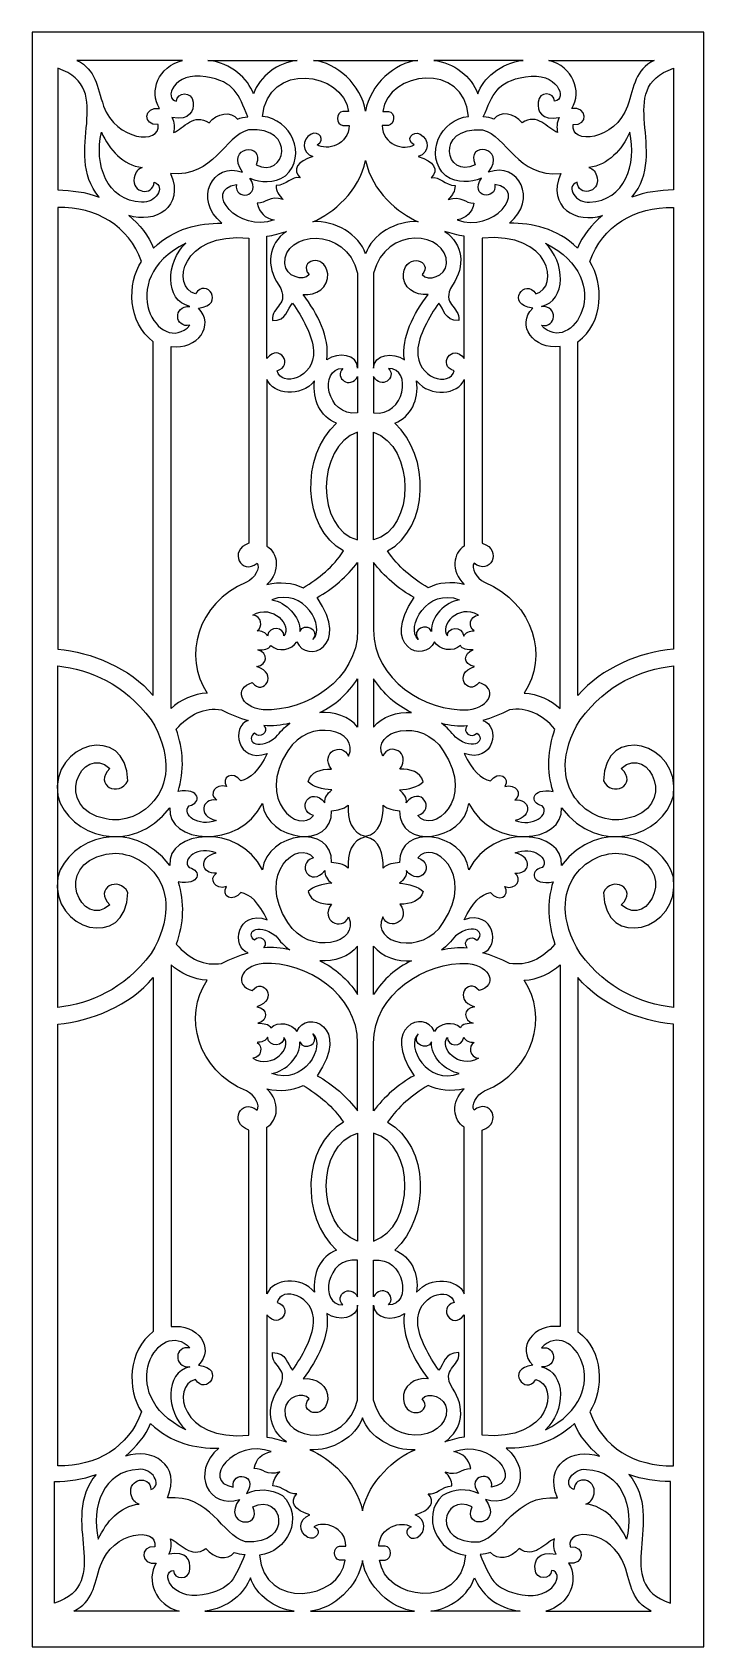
# Model space of a CAD drawing. Header units: centimetres. Extents: x -1.77 to 1.77, y -4.26 to 4.26.
import ezdxf

# ---------------------------------------------------------------- set-up
doc = ezdxf.new("R2010")
doc.units = ezdxf.units.CM
doc.header["$MEASUREMENT"] = 0
doc.layers.add('Layer 1', color=7, linetype='Continuous')

msp = doc.modelspace()

# ---------------------------------------------------------------- linework, layer by layer
at = {"layer": 'Layer 1', "color": 177}
msp.add_open_spline([(-1.77181, 4.26054), (-1.77181, 4.26054), (1.77181, 4.26054), (1.77181, 4.26054), (1.77181, 4.26054), (1.77181, 4.26054), (1.77181, -4.26054), (1.77181, -4.26054), (1.77181, -4.26054), (1.77181, -4.26054), (-1.77181, -4.26054), (-1.77181, -4.26054), (-1.77181, -4.26054), (-1.77181, -4.26054), (-1.77181, 4.26054), (-1.77181, 4.26054)], degree=3, knots=[0, 0, 0, 0, 0.2, 0.2, 0.2, 0.2, 0.4, 0.4, 0.4, 0.4, 0.6, 0.6, 0.6, 0.6, 1, 1, 1, 1], dxfattribs=at)
at = {"layer": 'Layer 1', "color": 242}
for points, knots in [([(-1.39563, 3.87147), (-1.43119, 3.97719), (-1.43469, 4.06241), (-1.53598, 4.11232), (-1.53598, 4.11232), (-1.35154, 4.11232), (-1.16408, 4.11232), (-0.97964, 4.11232), (-0.97964, 4.11232), (-1.10582, 4.08088), (-1.1575, 3.94832), (-1.10059, 3.85842), (-1.10059, 3.85842), (-1.18351, 3.87275), (-1.19171, 3.7657), (-1.10815, 3.77302), (-1.10815, 3.77302), (-1.09126, 3.66425), (-1.33081, 3.68829), (-1.39563, 3.87147)], [0, 0, 0, 0, 0.1666667, 0.1666667, 0.1666667, 0.1666667, 0.3333333, 0.3333333, 0.3333333, 0.3333333, 0.5, 0.5, 0.5, 0.5, 0.6666667, 0.6666667, 0.6666667, 0.6666667, 1, 1, 1, 1]), ([(-0.69422, 3.45779), (-0.87498, 3.42765), (-0.68389, 3.19777), (-0.49495, 3.27018), (-0.49495, 3.27018), (-0.54477, 3.28116), (-0.57299, 3.30584), (-0.58462, 3.35905), (-0.58462, 3.35905), (-0.53591, 3.35741), (-0.52041, 3.40184), (-0.44845, 3.37715), (-0.44845, 3.37715), (-0.47225, 3.40294), (-0.48443, 3.42049), (-0.48498, 3.45121), (-0.48498, 3.45121), (-0.42797, 3.4534), (-0.40417, 3.50167), (-0.35878, 3.49235), (-0.35878, 3.49235), (-0.39974, 3.53459), (-0.37372, 3.58012), (-0.29069, 3.60425), (-0.29069, 3.60425), (-0.35103, 3.6251), (-0.35103, 3.69751), (-0.30066, 3.72274), (-0.30066, 3.72274), (-0.26191, 3.74442), (-0.21818, 3.69066), (-0.26911, 3.66679), (-0.26911, 3.66679), (-0.21722, 3.63374), (-0.1018, 3.66583), (-0.09973, 3.76882), (-0.09973, 3.76882), (-0.1108, 3.76882), (-0.12187, 3.76882), (-0.13293, 3.76882), (-0.13293, 3.76882), (-0.16865, 3.77294), (-0.17086, 3.83766), (-0.13293, 3.84287), (-0.13293, 3.84287), (-0.12298, 3.84287), (-0.11301, 3.84287), (-0.10304, 3.84287), (-0.10304, 3.84287), (-0.13073, 4.05568), (-0.53237, 4.10757), (-0.55639, 3.81644), (-0.55639, 3.81644), (-0.40888, 3.80259), (-0.31754, 3.61317), (-0.43517, 3.50222), (-0.43517, 3.50222), (-0.50021, 3.46382), (-0.56387, 3.46492), (-0.62448, 3.4907), (-0.62448, 3.4907), (-0.55501, 3.39003), (-0.70835, 3.36809), (-0.69422, 3.45779)], [0, 0, 0, 0, 0.0588235, 0.0588235, 0.0588235, 0.0588235, 0.1176471, 0.1176471, 0.1176471, 0.1176471, 0.1764706, 0.1764706, 0.1764706, 0.1764706, 0.2352941, 0.2352941, 0.2352941, 0.2352941, 0.2941176, 0.2941176, 0.2941176, 0.2941176, 0.3529412, 0.3529412, 0.3529412, 0.3529412, 0.4117647, 0.4117647, 0.4117647, 0.4117647, 0.4705882, 0.4705882, 0.4705882, 0.4705882, 0.5294118, 0.5294118, 0.5294118, 0.5294118, 0.5882353, 0.5882353, 0.5882353, 0.5882353, 0.6470588, 0.6470588, 0.6470588, 0.6470588, 0.7058824, 0.7058824, 0.7058824, 0.7058824, 0.7647059, 0.7647059, 0.7647059, 0.7647059, 0.8235294, 0.8235294, 0.8235294, 0.8235294, 0.8823529, 0.8823529, 0.8823529, 0.8823529, 1, 1, 1, 1]), ([(-0.84475, 4.11232), (-0.72114, 4.09919), (-0.63292, 4.01452), (-0.60436, 3.93585), (-0.60436, 3.93585), (-0.57307, 4.02793), (-0.47563, 4.10053), (-0.3733, 4.11232), (-0.3733, 4.11232), (-0.52039, 4.11232), (-0.69767, 4.11232), (-0.84475, 4.11232)], [0, 0, 0, 0, 0.25, 0.25, 0.25, 0.25, 0.5, 0.5, 0.5, 0.5, 1, 1, 1, 1]), ([(-0.28775, 4.11232), (-0.16726, 4.10143), (-0.03496, 3.98349), (-0.0126, 3.84415), (-0.0126, 3.84415), (0.00975, 3.98349), (0.14206, 4.10143), (0.26254, 4.11232), (0.26254, 4.11232), (0.07911, 4.11232), (-0.10432, 4.11232), (-0.28775, 4.11232)], [0, 0, 0, 0, 0.25, 0.25, 0.25, 0.25, 0.5, 0.5, 0.5, 0.5, 1, 1, 1, 1]), ([(0.66901, 3.45779), (0.84977, 3.42765), (0.65869, 3.19777), (0.46974, 3.27018), (0.46974, 3.27018), (0.51956, 3.28116), (0.54779, 3.30584), (0.55942, 3.35905), (0.55942, 3.35905), (0.5107, 3.35741), (0.4952, 3.40184), (0.42324, 3.37715), (0.42324, 3.37715), (0.44705, 3.40294), (0.45923, 3.42049), (0.45978, 3.45121), (0.45978, 3.45121), (0.40277, 3.4534), (0.37896, 3.50167), (0.33357, 3.49235), (0.33357, 3.49235), (0.37454, 3.53459), (0.34852, 3.58012), (0.26549, 3.60425), (0.26549, 3.60425), (0.32583, 3.6251), (0.32583, 3.69751), (0.27545, 3.72274), (0.27545, 3.72274), (0.2367, 3.74442), (0.19297, 3.69066), (0.2439, 3.66679), (0.2439, 3.66679), (0.19201, 3.63374), (0.07659, 3.66583), (0.07452, 3.76882), (0.07452, 3.76882), (0.08559, 3.76882), (0.09666, 3.76882), (0.10773, 3.76882), (0.10773, 3.76882), (0.14344, 3.77294), (0.14565, 3.83766), (0.10773, 3.84287), (0.10773, 3.84287), (0.09777, 3.84287), (0.0878, 3.84287), (0.07784, 3.84287), (0.07784, 3.84287), (0.10552, 4.05568), (0.50717, 4.10757), (0.53118, 3.81644), (0.53118, 3.81644), (0.38367, 3.80259), (0.29233, 3.61317), (0.40996, 3.50222), (0.40996, 3.50222), (0.475, 3.46382), (0.53866, 3.46492), (0.59927, 3.4907), (0.59927, 3.4907), (0.52981, 3.39003), (0.68313, 3.36809), (0.66901, 3.45779)], [0, 0, 0, 0, 0.0588235, 0.0588235, 0.0588235, 0.0588235, 0.1176471, 0.1176471, 0.1176471, 0.1176471, 0.1764706, 0.1764706, 0.1764706, 0.1764706, 0.2352941, 0.2352941, 0.2352941, 0.2352941, 0.2941176, 0.2941176, 0.2941176, 0.2941176, 0.3529412, 0.3529412, 0.3529412, 0.3529412, 0.4117647, 0.4117647, 0.4117647, 0.4117647, 0.4705882, 0.4705882, 0.4705882, 0.4705882, 0.5294118, 0.5294118, 0.5294118, 0.5294118, 0.5882353, 0.5882353, 0.5882353, 0.5882353, 0.6470588, 0.6470588, 0.6470588, 0.6470588, 0.7058824, 0.7058824, 0.7058824, 0.7058824, 0.7647059, 0.7647059, 0.7647059, 0.7647059, 0.8235294, 0.8235294, 0.8235294, 0.8235294, 0.8823529, 0.8823529, 0.8823529, 0.8823529, 1, 1, 1, 1]), ([(0.81955, 4.11232), (0.69594, 4.09919), (0.60772, 4.01452), (0.57916, 3.93585), (0.57916, 3.93585), (0.54787, 4.02793), (0.45042, 4.10053), (0.34809, 4.11232), (0.34809, 4.11232), (0.49518, 4.11232), (0.67246, 4.11232), (0.81955, 4.11232)], [0, 0, 0, 0, 0.25, 0.25, 0.25, 0.25, 0.5, 0.5, 0.5, 0.5, 1, 1, 1, 1]), ([(1.37042, 3.87147), (1.40599, 3.97719), (1.40948, 4.06241), (1.51077, 4.11232), (1.51077, 4.11232), (1.32633, 4.11232), (1.13888, 4.11232), (0.95444, 4.11232), (0.95444, 4.11232), (1.08061, 4.08088), (1.1323, 3.94832), (1.07538, 3.85842), (1.07538, 3.85842), (1.1583, 3.87275), (1.1665, 3.7657), (1.08293, 3.77302), (1.08293, 3.77302), (1.06606, 3.66425), (1.30561, 3.68829), (1.37042, 3.87147)], [0, 0, 0, 0, 0.1666667, 0.1666667, 0.1666667, 0.1666667, 0.3333333, 0.3333333, 0.3333333, 0.3333333, 0.5, 0.5, 0.5, 0.5, 0.6666667, 0.6666667, 0.6666667, 0.6666667, 1, 1, 1, 1]), ([(-1.41805, 3.39025), (-1.49119, 3.41863), (-1.56434, 3.42592), (-1.6375, 3.42864), (-1.6375, 3.42864), (-1.6375, 3.64622), (-1.6375, 3.85279), (-1.6375, 4.07038), (-1.6375, 4.07038), (-1.32026, 3.96278), (-1.62063, 3.62978), (-1.41805, 3.39025)], [0, 0, 0, 0, 0.25, 0.25, 0.25, 0.25, 0.5, 0.5, 0.5, 0.5, 1, 1, 1, 1]), ([(-0.92341, 3.89147), (-0.92577, 3.95086), (-1.01056, 3.94596), (-1.00986, 3.89744), (-1.00986, 3.89744), (-1.0813, 3.90437), (-1.0248, 4.05698), (-0.85605, 4.02555), (-0.85605, 4.02555), (-0.70088, 4.00045), (-0.6857, 3.93315), (-0.63344, 3.81357), (-0.63344, 3.81357), (-0.65533, 3.81178), (-0.67089, 3.80961), (-0.68888, 3.80201), (-0.68888, 3.80201), (-0.72385, 3.84655), (-0.79634, 3.83586), (-0.83916, 3.78177), (-0.83916, 3.78177), (-0.91892, 3.83816), (-0.97241, 3.75285), (-1.02591, 3.73117), (-1.02591, 3.73117), (-1.02056, 3.75429), (-1.02056, 3.78755), (-1.03466, 3.81068), (-1.03466, 3.81068), (-0.93883, 3.79352), (-0.91849, 3.84588), (-0.92341, 3.89147)], [0, 0, 0, 0, 0.1111111, 0.1111111, 0.1111111, 0.1111111, 0.2222222, 0.2222222, 0.2222222, 0.2222222, 0.3333333, 0.3333333, 0.3333333, 0.3333333, 0.4444444, 0.4444444, 0.4444444, 0.4444444, 0.5555556, 0.5555556, 0.5555556, 0.5555556, 0.6666667, 0.6666667, 0.6666667, 0.6666667, 0.7777778, 0.7777778, 0.7777778, 0.7777778, 1, 1, 1, 1]), ([(0.8982, 3.89147), (0.90056, 3.95086), (0.98535, 3.94596), (0.98465, 3.89744), (0.98465, 3.89744), (1.05609, 3.90437), (0.99958, 4.05698), (0.83084, 4.02555), (0.83084, 4.02555), (0.67567, 4.00045), (0.66049, 3.93315), (0.60824, 3.81357), (0.60824, 3.81357), (0.63012, 3.81178), (0.64568, 3.80961), (0.66368, 3.80201), (0.66368, 3.80201), (0.69864, 3.84655), (0.77113, 3.83586), (0.81395, 3.78177), (0.81395, 3.78177), (0.89371, 3.83816), (0.94721, 3.75285), (1.0007, 3.73117), (1.0007, 3.73117), (0.99535, 3.75429), (0.99535, 3.78755), (1.00945, 3.81068), (1.00945, 3.81068), (0.91362, 3.79352), (0.89329, 3.84588), (0.8982, 3.89147)], [0, 0, 0, 0, 0.1111111, 0.1111111, 0.1111111, 0.1111111, 0.2222222, 0.2222222, 0.2222222, 0.2222222, 0.3333333, 0.3333333, 0.3333333, 0.3333333, 0.4444444, 0.4444444, 0.4444444, 0.4444444, 0.5555556, 0.5555556, 0.5555556, 0.5555556, 0.6666667, 0.6666667, 0.6666667, 0.6666667, 0.7777778, 0.7777778, 0.7777778, 0.7777778, 1, 1, 1, 1]), ([(1.39284, 3.39025), (1.46599, 3.41863), (1.53914, 3.42592), (1.61229, 3.42864), (1.61229, 3.42864), (1.61229, 3.64622), (1.61229, 3.85279), (1.61229, 4.07038), (1.61229, 4.07038), (1.29505, 3.96278), (1.59542, 3.62978), (1.39284, 3.39025)], [0, 0, 0, 0, 0.25, 0.25, 0.25, 0.25, 0.5, 0.5, 0.5, 0.5, 1, 1, 1, 1]), ([(-0.77119, 3.25234), (-0.89295, 3.25408), (-1.02164, 3.22694), (-1.1314, 3.12197), (-1.1314, 3.12197), (-1.15619, 3.18651), (-1.20683, 3.24523), (-1.26296, 3.29425), (-1.26296, 3.29425), (-1.1267, 3.24769), (-0.96486, 3.3377), (-1.04213, 3.51464), (-1.04213, 3.51464), (-0.81243, 3.49394), (-0.75813, 3.71227), (-0.63024, 3.7459), (-0.63024, 3.7459), (-0.37159, 3.76303), (-0.43433, 3.48307), (-0.59108, 3.5612), (-0.59108, 3.5612), (-0.53631, 3.68721), (-0.76209, 3.65857), (-0.66155, 3.5224), (-0.66155, 3.5224), (-0.82106, 3.57853), (-0.9234, 3.37884), (-0.77119, 3.25234)], [0, 0, 0, 0, 0.125, 0.125, 0.125, 0.125, 0.25, 0.25, 0.25, 0.25, 0.375, 0.375, 0.375, 0.375, 0.5, 0.5, 0.5, 0.5, 0.625, 0.625, 0.625, 0.625, 0.75, 0.75, 0.75, 0.75, 1, 1, 1, 1]), ([(0.74598, 3.25234), (0.86774, 3.25408), (0.99643, 3.22694), (1.10619, 3.12197), (1.10619, 3.12197), (1.13099, 3.18651), (1.18163, 3.24523), (1.23774, 3.29425), (1.23774, 3.29425), (1.1015, 3.24769), (0.93965, 3.3377), (1.01692, 3.51464), (1.01692, 3.51464), (0.78722, 3.49394), (0.73293, 3.71227), (0.60503, 3.7459), (0.60503, 3.7459), (0.34639, 3.76303), (0.40912, 3.48307), (0.56587, 3.5612), (0.56587, 3.5612), (0.5111, 3.68721), (0.73689, 3.65857), (0.63634, 3.5224), (0.63634, 3.5224), (0.79586, 3.57853), (0.89818, 3.37884), (0.74598, 3.25234)], [0, 0, 0, 0, 0.125, 0.125, 0.125, 0.125, 0.25, 0.25, 0.25, 0.25, 0.375, 0.375, 0.375, 0.375, 0.5, 0.5, 0.5, 0.5, 0.625, 0.625, 0.625, 0.625, 0.75, 0.75, 0.75, 0.75, 1, 1, 1, 1]), ([(-1.40701, 3.7329), (-1.44584, 3.56141), (-1.38025, 3.37239), (-1.19457, 3.3641), (-1.19457, 3.3641), (-1.12596, 3.35539), (-1.06284, 3.4446), (-1.1287, 3.47017), (-1.1287, 3.47017), (-1.13452, 3.38978), (-1.2496, 3.41348), (-1.23465, 3.49302), (-1.23465, 3.49302), (-1.22669, 3.52566), (-1.21379, 3.53994), (-1.19128, 3.54686), (-1.19128, 3.54686), (-1.29461, 3.55937), (-1.36405, 3.63989), (-1.40701, 3.7329)], [0, 0, 0, 0, 0.1666667, 0.1666667, 0.1666667, 0.1666667, 0.3333333, 0.3333333, 0.3333333, 0.3333333, 0.5, 0.5, 0.5, 0.5, 0.6666667, 0.6666667, 0.6666667, 0.6666667, 1, 1, 1, 1]), ([(1.38179, 3.7329), (1.42063, 3.56141), (1.35504, 3.37239), (1.16937, 3.3641), (1.16937, 3.3641), (1.10076, 3.35539), (1.03763, 3.4446), (1.1035, 3.47017), (1.1035, 3.47017), (1.10931, 3.38978), (1.22439, 3.41348), (1.20946, 3.49302), (1.20946, 3.49302), (1.20149, 3.52566), (1.18858, 3.53994), (1.16607, 3.54686), (1.16607, 3.54686), (1.2694, 3.55937), (1.33885, 3.63989), (1.38179, 3.7329)], [0, 0, 0, 0, 0.1666667, 0.1666667, 0.1666667, 0.1666667, 0.3333333, 0.3333333, 0.3333333, 0.3333333, 0.5, 0.5, 0.5, 0.5, 0.6666667, 0.6666667, 0.6666667, 0.6666667, 1, 1, 1, 1]), ([(-0.0126, 3.58359), (-0.0472, 3.42099), (-0.18385, 3.30559), (-0.29045, 3.26017), (-0.29045, 3.26017), (-0.17503, 3.27001), (-0.04641, 3.19227), (-0.0126, 3.0919), (-0.0126, 3.0919), (0.0212, 3.19227), (0.14982, 3.27001), (0.26525, 3.26017), (0.26525, 3.26017), (0.15864, 3.30559), (0.022, 3.42099), (-0.0126, 3.58359)], [0, 0, 0, 0, 0.2, 0.2, 0.2, 0.2, 0.4, 0.4, 0.4, 0.4, 0.6, 0.6, 0.6, 0.6, 1, 1, 1, 1]), ([(-1.6375, 3.33648), (-1.43052, 3.33921), (-1.2636, 3.23823), (-1.19539, 3.05104), (-1.19539, 3.05104), (-1.27235, 2.93545), (-1.26934, 2.72722), (-1.13347, 2.62736), (-1.13347, 2.62736), (-1.13348, 2.01113), (-1.13348, 1.37568), (-1.13347, 0.75946), (-1.13347, 0.75946), (-1.25937, 0.90858), (-1.4581, 0.9875), (-1.6375, 1.00494), (-1.6375, 1.00494), (-1.6375, 1.77921), (-1.6375, 2.56221), (-1.6375, 3.33648)], [0, 0, 0, 0, 0.1666667, 0.1666667, 0.1666667, 0.1666667, 0.3333333, 0.3333333, 0.3333333, 0.3333333, 0.5, 0.5, 0.5, 0.5, 0.6666667, 0.6666667, 0.6666667, 0.6666667, 1, 1, 1, 1]), ([(1.61229, 3.33648), (1.40531, 3.33921), (1.2384, 3.23823), (1.17019, 3.05104), (1.17019, 3.05104), (1.24714, 2.93545), (1.24414, 2.72722), (1.10827, 2.62736), (1.10827, 2.62736), (1.10827, 2.01113), (1.10827, 1.37568), (1.10827, 0.75946), (1.10827, 0.75946), (1.23416, 0.90858), (1.43289, 0.9875), (1.61229, 1.00494), (1.61229, 1.00494), (1.61229, 1.77921), (1.61229, 2.56221), (1.61229, 3.33648)], [0, 0, 0, 0, 0.1666667, 0.1666667, 0.1666667, 0.1666667, 0.3333333, 0.3333333, 0.3333333, 0.3333333, 0.5, 0.5, 0.5, 0.5, 0.6666667, 0.6666667, 0.6666667, 0.6666667, 1, 1, 1, 1]), ([(-0.21724, 2.53169), (-0.15759, 2.57597), (-0.05473, 2.55994), (-0.05473, 2.48729), (-0.05473, 2.48729), (-0.05473, 2.65453), (-0.05473, 2.82178), (-0.05473, 2.98903), (-0.05473, 2.98903), (-0.11708, 3.24243), (-0.44612, 3.21073), (-0.43977, 3.03935), (-0.43977, 3.03935), (-0.43499, 2.97151), (-0.34089, 2.94339), (-0.31133, 2.98163), (-0.31133, 2.98163), (-0.37258, 3.05294), (-0.22721, 3.10178), (-0.21276, 2.98607), (-0.21276, 2.98607), (-0.20503, 2.91403), (-0.27423, 2.86766), (-0.34269, 2.87655), (-0.34269, 2.87655), (-0.26603, 2.77442), (-0.20081, 2.65306), (-0.21724, 2.53169)], [0, 0, 0, 0, 0.125, 0.125, 0.125, 0.125, 0.25, 0.25, 0.25, 0.25, 0.375, 0.375, 0.375, 0.375, 0.5, 0.5, 0.5, 0.5, 0.625, 0.625, 0.625, 0.625, 0.75, 0.75, 0.75, 0.75, 1, 1, 1, 1]), ([(0.19203, 2.53169), (0.13238, 2.57597), (0.02952, 2.55994), (0.02952, 2.48729), (0.02952, 2.48729), (0.02952, 2.65453), (0.02952, 2.82178), (0.02952, 2.98903), (0.02952, 2.98903), (0.09187, 3.24243), (0.42091, 3.21073), (0.41457, 3.03935), (0.41457, 3.03935), (0.40979, 2.97151), (0.31569, 2.94339), (0.28613, 2.98163), (0.28613, 2.98163), (0.34738, 3.05294), (0.202, 3.10178), (0.18755, 2.98607), (0.18755, 2.98607), (0.17983, 2.91403), (0.24903, 2.86766), (0.31748, 2.87655), (0.31748, 2.87655), (0.24082, 2.77442), (0.1756, 2.65306), (0.19203, 2.53169)], [0, 0, 0, 0, 0.125, 0.125, 0.125, 0.125, 0.25, 0.25, 0.25, 0.25, 0.375, 0.375, 0.375, 0.375, 0.5, 0.5, 0.5, 0.5, 0.625, 0.625, 0.625, 0.625, 0.75, 0.75, 0.75, 0.75, 1, 1, 1, 1]), ([(-0.62842, 1.56409), (-0.62842, 2.09473), (-0.62842, 2.64345), (-0.62842, 3.17409), (-0.62842, 3.17409), (-0.98959, 3.20876), (-1.03965, 2.91528), (-0.91038, 2.87974), (-0.91038, 2.87974), (-0.85633, 2.97017), (-0.74646, 2.8229), (-0.8943, 2.80444), (-0.8943, 2.80444), (-0.80586, 2.71466), (-0.89903, 2.58373), (-1.03878, 2.60145), (-1.03878, 2.60145), (-1.03878, 1.96788), (-1.03878, 1.32555), (-1.03878, 0.69199), (-1.03878, 0.69199), (-0.99325, 0.73555), (-0.9188, 0.7693), (-0.84907, 0.77309), (-0.84907, 0.77309), (-0.97657, 0.9623), (-0.90432, 1.24779), (-0.64082, 1.3575), (-0.64082, 1.3575), (-0.59571, 1.37768), (-0.56773, 1.43558), (-0.5852, 1.45929), (-0.5852, 1.45929), (-0.66692, 1.3895), (-0.74094, 1.52622), (-0.62842, 1.56409)], [0, 0, 0, 0, 0.1, 0.1, 0.1, 0.1, 0.2, 0.2, 0.2, 0.2, 0.3, 0.3, 0.3, 0.3, 0.4, 0.4, 0.4, 0.4, 0.5, 0.5, 0.5, 0.5, 0.6, 0.6, 0.6, 0.6, 0.7, 0.7, 0.7, 0.7, 0.8, 0.8, 0.8, 0.8, 1, 1, 1, 1]), ([(-0.53313, 2.53866), (-0.46746, 2.62422), (-0.38975, 2.49897), (-0.47968, 2.47426), (-0.47968, 2.47426), (-0.45969, 2.38434), (-0.27943, 2.4348), (-0.28752, 2.58105), (-0.28752, 2.58105), (-0.29177, 2.65779), (-0.34764, 2.75924), (-0.39826, 2.83103), (-0.39826, 2.83103), (-0.42808, 2.80027), (-0.42508, 2.73829), (-0.50479, 2.73875), (-0.50479, 2.73875), (-0.5108, 2.81849), (-0.40776, 2.82145), (-0.47084, 2.9259), (-0.47084, 2.9259), (-0.54028, 3.02783), (-0.5271, 3.14049), (-0.43068, 3.2099), (-0.43068, 3.2099), (-0.46483, 3.19972), (-0.49897, 3.18777), (-0.53313, 3.18468), (-0.53313, 3.18468), (-0.53313, 2.96757), (-0.53313, 2.75577), (-0.53313, 2.53866)], [0, 0, 0, 0, 0.1111111, 0.1111111, 0.1111111, 0.1111111, 0.2222222, 0.2222222, 0.2222222, 0.2222222, 0.3333333, 0.3333333, 0.3333333, 0.3333333, 0.4444444, 0.4444444, 0.4444444, 0.4444444, 0.5555556, 0.5555556, 0.5555556, 0.5555556, 0.6666667, 0.6666667, 0.6666667, 0.6666667, 0.7777778, 0.7777778, 0.7777778, 0.7777778, 1, 1, 1, 1]), ([(0.50792, 2.53866), (0.44225, 2.62422), (0.36454, 2.49897), (0.45448, 2.47426), (0.45448, 2.47426), (0.43448, 2.38434), (0.25423, 2.4348), (0.26232, 2.58105), (0.26232, 2.58105), (0.26657, 2.65779), (0.32244, 2.75924), (0.37306, 2.83103), (0.37306, 2.83103), (0.40288, 2.80027), (0.39988, 2.73829), (0.47958, 2.73875), (0.47958, 2.73875), (0.4856, 2.81849), (0.38255, 2.82145), (0.44564, 2.9259), (0.44564, 2.9259), (0.51507, 3.02783), (0.5019, 3.14049), (0.40547, 3.2099), (0.40547, 3.2099), (0.43962, 3.19972), (0.47377, 3.18777), (0.50792, 3.18468), (0.50792, 3.18468), (0.50792, 2.96757), (0.50792, 2.75577), (0.50792, 2.53866)], [0, 0, 0, 0, 0.1111111, 0.1111111, 0.1111111, 0.1111111, 0.2222222, 0.2222222, 0.2222222, 0.2222222, 0.3333333, 0.3333333, 0.3333333, 0.3333333, 0.4444444, 0.4444444, 0.4444444, 0.4444444, 0.5555556, 0.5555556, 0.5555556, 0.5555556, 0.6666667, 0.6666667, 0.6666667, 0.6666667, 0.7777778, 0.7777778, 0.7777778, 0.7777778, 1, 1, 1, 1]), ([(0.60322, 1.56409), (0.60322, 2.09473), (0.60322, 2.64345), (0.60322, 3.17409), (0.60322, 3.17409), (0.96438, 3.20876), (1.01445, 2.91528), (0.88517, 2.87974), (0.88517, 2.87974), (0.83113, 2.97017), (0.72126, 2.8229), (0.86909, 2.80444), (0.86909, 2.80444), (0.78066, 2.71466), (0.87382, 2.58373), (1.01357, 2.60145), (1.01357, 2.60145), (1.01357, 1.96788), (1.01357, 1.32555), (1.01357, 0.69199), (1.01357, 0.69199), (0.96804, 0.73555), (0.89359, 0.7693), (0.82386, 0.77309), (0.82386, 0.77309), (0.95136, 0.9623), (0.87911, 1.24779), (0.61561, 1.3575), (0.61561, 1.3575), (0.5705, 1.37768), (0.54252, 1.43558), (0.55999, 1.45929), (0.55999, 1.45929), (0.64172, 1.3895), (0.71574, 1.52622), (0.60322, 1.56409)], [0, 0, 0, 0, 0.1, 0.1, 0.1, 0.1, 0.2, 0.2, 0.2, 0.2, 0.3, 0.3, 0.3, 0.3, 0.4, 0.4, 0.4, 0.4, 0.5, 0.5, 0.5, 0.5, 0.6, 0.6, 0.6, 0.6, 0.7, 0.7, 0.7, 0.7, 0.8, 0.8, 0.8, 0.8, 1, 1, 1, 1]), ([(-0.94015, 2.81339), (-1.03089, 2.81707), (-1.02075, 2.69789), (-0.94015, 2.71402), (-0.94015, 2.71402), (-1.09744, 2.54278), (-1.35163, 2.95364), (-0.96118, 3.14677), (-0.96118, 3.14677), (-1.06739, 3.04966), (-1.07493, 2.84478), (-0.94015, 2.81339)], [0, 0, 0, 0, 0.25, 0.25, 0.25, 0.25, 0.5, 0.5, 0.5, 0.5, 1, 1, 1, 1]), ([(0.91494, 2.81339), (1.00568, 2.81707), (0.99555, 2.69789), (0.91494, 2.71402), (0.91494, 2.71402), (1.07224, 2.54278), (1.32643, 2.95364), (0.93597, 3.14677), (0.93597, 3.14677), (1.04218, 3.04966), (1.04973, 2.84478), (0.91494, 2.81339)], [0, 0, 0, 0, 0.25, 0.25, 0.25, 0.25, 0.5, 0.5, 0.5, 0.5, 1, 1, 1, 1]), ([(-0.05473, 2.25136), (-0.05473, 2.31375), (-0.05473, 2.38166), (-0.05473, 2.44404), (-0.05473, 2.44404), (-0.09465, 2.3728), (-0.17913, 2.43625), (-0.13364, 2.48645), (-0.13364, 2.48645), (-0.25939, 2.48903), (-0.22212, 2.22961), (-0.05473, 2.25136)], [0, 0, 0, 0, 0.25, 0.25, 0.25, 0.25, 0.5, 0.5, 0.5, 0.5, 1, 1, 1, 1]), ([(0.02952, 2.25136), (0.02952, 2.31375), (0.02952, 2.38166), (0.02952, 2.44404), (0.02952, 2.44404), (0.06944, 2.3728), (0.15392, 2.43625), (0.10843, 2.48645), (0.10843, 2.48645), (0.23419, 2.48903), (0.19692, 2.22961), (0.02952, 2.25136)], [0, 0, 0, 0, 0.25, 0.25, 0.25, 0.25, 0.5, 0.5, 0.5, 0.5, 1, 1, 1, 1]), ([(-0.12862, 1.523), (-0.18452, 1.43919), (-0.2581, 1.37974), (-0.34217, 1.32829), (-0.34217, 1.32829), (-0.39659, 1.35646), (-0.46659, 1.36128), (-0.53313, 1.34678), (-0.53313, 1.34678), (-0.46057, 1.41521), (-0.47493, 1.51395), (-0.53313, 1.54771), (-0.53313, 1.54771), (-0.53313, 1.84103), (-0.53313, 2.13434), (-0.53313, 2.42765), (-0.53313, 2.42765), (-0.5008, 2.34813), (-0.35502, 2.33165), (-0.28204, 2.42005), (-0.28204, 2.42005), (-0.29368, 2.31931), (-0.25283, 2.23337), (-0.16697, 2.19769), (-0.16697, 2.19769), (-0.35398, 2.02459), (-0.35078, 1.6467), (-0.12862, 1.523)], [0, 0, 0, 0, 0.125, 0.125, 0.125, 0.125, 0.25, 0.25, 0.25, 0.25, 0.375, 0.375, 0.375, 0.375, 0.5, 0.5, 0.5, 0.5, 0.625, 0.625, 0.625, 0.625, 0.75, 0.75, 0.75, 0.75, 1, 1, 1, 1]), ([(0.10342, 1.523), (0.15932, 1.43919), (0.23289, 1.37974), (0.31697, 1.32829), (0.31697, 1.32829), (0.37139, 1.35646), (0.44139, 1.36128), (0.50792, 1.34678), (0.50792, 1.34678), (0.43536, 1.41521), (0.44973, 1.51395), (0.50792, 1.54771), (0.50792, 1.54771), (0.50792, 1.84103), (0.50792, 2.13434), (0.50792, 2.42765), (0.50792, 2.42765), (0.4756, 2.34813), (0.32981, 2.33165), (0.25684, 2.42005), (0.25684, 2.42005), (0.26848, 2.31931), (0.22763, 2.23337), (0.14177, 2.19769), (0.14177, 2.19769), (0.32877, 2.02459), (0.32557, 1.6467), (0.10342, 1.523)], [0, 0, 0, 0, 0.125, 0.125, 0.125, 0.125, 0.25, 0.25, 0.25, 0.25, 0.375, 0.375, 0.375, 0.375, 0.5, 0.5, 0.5, 0.5, 0.625, 0.625, 0.625, 0.625, 0.75, 0.75, 0.75, 0.75, 1, 1, 1, 1]), ([(-0.05473, 1.58083), (-0.27612, 1.64096), (-0.27495, 2.07254), (-0.05473, 2.15012), (-0.05473, 2.15012), (-0.05473, 1.96035), (-0.05473, 1.77059), (-0.05473, 1.58083)], [0, 0, 0, 0, 0.3333333, 0.3333333, 0.3333333, 0.3333333, 1, 1, 1, 1]), ([(0.02952, 1.58083), (0.25091, 1.64096), (0.24974, 2.07254), (0.02952, 2.15012), (0.02952, 2.15012), (0.02952, 1.96035), (0.02952, 1.77059), (0.02952, 1.58083)], [0, 0, 0, 0, 0.3333333, 0.3333333, 0.3333333, 0.3333333, 1, 1, 1, 1]), ([(-0.61123, 0.82779), (-0.70875, 0.80064), (-0.67556, 0.69812), (-0.55327, 0.68515), (-0.55327, 0.68515), (-0.32499, 0.67214), (-0.05473, 0.84536), (-0.05473, 1.10579), (-0.05473, 1.10579), (-0.05473, 1.2247), (-0.05473, 1.34361), (-0.05473, 1.46251), (-0.05473, 1.46251), (-0.10714, 1.39261), (-0.1883, 1.31887), (-0.26864, 1.27714), (-0.26864, 1.27714), (-0.0872, 1.01715), (-0.32372, 0.92481), (-0.37544, 1.04307), (-0.37544, 1.04307), (-0.40164, 1.00096), (-0.47595, 0.98594), (-0.51306, 1.02475), (-0.51306, 1.02475), (-0.5219, 1.00298), (-0.54999, 1.0003), (-0.58083, 1.00032), (-0.58083, 1.00032), (-0.52527, 0.9854), (-0.52656, 0.92162), (-0.587, 0.9128), (-0.587, 0.9128), (-0.46978, 0.877), (-0.5518, 0.753), (-0.61123, 0.82779)], [0, 0, 0, 0, 0.1, 0.1, 0.1, 0.1, 0.2, 0.2, 0.2, 0.2, 0.3, 0.3, 0.3, 0.3, 0.4, 0.4, 0.4, 0.4, 0.5, 0.5, 0.5, 0.5, 0.6, 0.6, 0.6, 0.6, 0.7, 0.7, 0.7, 0.7, 0.8, 0.8, 0.8, 0.8, 1, 1, 1, 1]), ([(0.58602, 0.82779), (0.68355, 0.80064), (0.65035, 0.69812), (0.52807, 0.68515), (0.52807, 0.68515), (0.29979, 0.67214), (0.02952, 0.84536), (0.02952, 1.10579), (0.02952, 1.10579), (0.02952, 1.2247), (0.02952, 1.34361), (0.02952, 1.46251), (0.02952, 1.46251), (0.08194, 1.39261), (0.1631, 1.31887), (0.24343, 1.27714), (0.24343, 1.27714), (0.06199, 1.01715), (0.29851, 0.92481), (0.35024, 1.04307), (0.35024, 1.04307), (0.37643, 1.00096), (0.45074, 0.98594), (0.48785, 1.02475), (0.48785, 1.02475), (0.4967, 1.00298), (0.52479, 1.0003), (0.55563, 1.00032), (0.55563, 1.00032), (0.50007, 0.9854), (0.50136, 0.92162), (0.56179, 0.9128), (0.56179, 0.9128), (0.44458, 0.877), (0.52659, 0.753), (0.58602, 0.82779)], [0, 0, 0, 0, 0.1, 0.1, 0.1, 0.1, 0.2, 0.2, 0.2, 0.2, 0.3, 0.3, 0.3, 0.3, 0.4, 0.4, 0.4, 0.4, 0.5, 0.5, 0.5, 0.5, 0.6, 0.6, 0.6, 0.6, 0.7, 0.7, 0.7, 0.7, 0.8, 0.8, 0.8, 0.8, 1, 1, 1, 1]), ([(-0.36023, 1.09814), (-0.35578, 1.17865), (-0.43431, 1.25158), (-0.50691, 1.26552), (-0.50691, 1.26552), (-0.33848, 1.33108), (-0.22081, 1.11989), (-0.29059, 1.05556), (-0.29059, 1.05556), (-0.25134, 1.10916), (-0.33776, 1.14929), (-0.36023, 1.09814)], [0, 0, 0, 0, 0.25, 0.25, 0.25, 0.25, 0.5, 0.5, 0.5, 0.5, 1, 1, 1, 1]), ([(0.33503, 1.09814), (0.33058, 1.17865), (0.4091, 1.25158), (0.4817, 1.26552), (0.4817, 1.26552), (0.31327, 1.33108), (0.19561, 1.11989), (0.26539, 1.05556), (0.26539, 1.05556), (0.22612, 1.10916), (0.31256, 1.14929), (0.33503, 1.09814)], [0, 0, 0, 0, 0.25, 0.25, 0.25, 0.25, 0.5, 0.5, 0.5, 0.5, 1, 1, 1, 1]), ([(-0.53062, 1.07319), (-0.52325, 1.13455), (-0.43977, 1.11979), (-0.44468, 1.07465), (-0.44468, 1.07465), (-0.39855, 1.12783), (-0.50206, 1.24636), (-0.60766, 1.18477), (-0.60766, 1.18477), (-0.56124, 1.17841), (-0.55284, 1.12114), (-0.58544, 1.10108), (-0.58544, 1.10108), (-0.56371, 1.10108), (-0.53753, 1.09227), (-0.53062, 1.07319)], [0, 0, 0, 0, 0.2, 0.2, 0.2, 0.2, 0.4, 0.4, 0.4, 0.4, 0.6, 0.6, 0.6, 0.6, 1, 1, 1, 1]), ([(0.50541, 1.07319), (0.49804, 1.13455), (0.41456, 1.11979), (0.41948, 1.07465), (0.41948, 1.07465), (0.37335, 1.12783), (0.47685, 1.24636), (0.58245, 1.18477), (0.58245, 1.18477), (0.53603, 1.17841), (0.52764, 1.12114), (0.56023, 1.10108), (0.56023, 1.10108), (0.5385, 1.10108), (0.51233, 1.09227), (0.50541, 1.07319)], [0, 0, 0, 0, 0.2, 0.2, 0.2, 0.2, 0.4, 0.4, 0.4, 0.4, 0.6, 0.6, 0.6, 0.6, 1, 1, 1, 1]), ([(1.61229, 0.91687), (1.43694, 0.89401), (1.26845, 0.82586), (1.1189, 0.63245), (1.1189, 0.63245), (0.90445, 0.27266), (1.18286, 0.06654), (1.35753, 0.10835), (1.35753, 0.10835), (1.64454, 0.162), (1.4864, 0.50832), (1.33678, 0.37555), (1.33678, 0.37555), (1.4295, 0.28658), (1.28418, 0.21805), (1.24304, 0.31041), (1.24304, 0.31041), (1.24685, 0.61753), (1.65263, 0.51502), (1.61229, 0.22979), (1.61229, 0.22979), (1.55706, 0.01704), (1.21942, -0.09365), (1.02082, 0.16688), (1.02082, 0.16688), (1.03747, -0.0164), (0.65668, -0.06203), (0.53241, 0.19087), (0.53241, 0.19087), (0.50502, -0.01308), (0.15978, -0.05353), (0.167, 0.15118), (0.167, 0.15118), (0.13467, 0.15566), (0.10547, 0.15857), (0.0794, 0.18095), (0.0794, 0.18095), (0.08291, 0.10879), (0.06245, 0.03002), (-0.0126, 0.01701), (-0.0126, 0.01701), (-0.08766, 0.03002), (-0.10812, 0.10879), (-0.10461, 0.18095), (-0.10461, 0.18095), (-0.13067, 0.15857), (-0.15987, 0.15566), (-0.19221, 0.15118), (-0.19221, 0.15118), (-0.18498, -0.05353), (-0.53022, -0.01308), (-0.55762, 0.19087), (-0.55762, 0.19087), (-0.68188, -0.06203), (-1.06267, -0.0164), (-1.04603, 0.16688), (-1.04603, 0.16688), (-1.24463, -0.09365), (-1.58226, 0.01704), (-1.6375, 0.22979), (-1.6375, 0.22979), (-1.67784, 0.51502), (-1.27206, 0.61753), (-1.26824, 0.31041), (-1.26824, 0.31041), (-1.30938, 0.21805), (-1.45471, 0.28658), (-1.36199, 0.37555), (-1.36199, 0.37555), (-1.5116, 0.50832), (-1.66975, 0.162), (-1.38274, 0.10835), (-1.38274, 0.10835), (-1.20806, 0.06654), (-0.92966, 0.27266), (-1.14411, 0.63245), (-1.14411, 0.63245), (-1.29365, 0.82586), (-1.46214, 0.89401), (-1.6375, 0.91687), (-1.6375, 0.91687), (-1.6375, 0.91687), (-1.6375, -0.88665), (-1.6375, -0.88665), (-1.6375, -0.88665), (-1.46214, -0.86379), (-1.29365, -0.79564), (-1.14411, -0.60223), (-1.14411, -0.60223), (-0.92966, -0.24244), (-1.20806, -0.03632), (-1.38274, -0.07814), (-1.38274, -0.07814), (-1.66975, -0.13178), (-1.5116, -0.47809), (-1.36199, -0.34532), (-1.36199, -0.34532), (-1.45471, -0.25636), (-1.30938, -0.18784), (-1.26824, -0.28019), (-1.26824, -0.28019), (-1.27206, -0.58732), (-1.67784, -0.4848), (-1.6375, -0.19958), (-1.6375, -0.19958), (-1.58226, 0.01318), (-1.24463, 0.12387), (-1.04603, -0.13666), (-1.04603, -0.13666), (-1.06267, 0.04662), (-0.68188, 0.09225), (-0.55762, -0.16065), (-0.55762, -0.16065), (-0.53022, 0.04331), (-0.18498, 0.08376), (-0.19221, -0.12097), (-0.19221, -0.12097), (-0.15987, -0.12544), (-0.13067, -0.12836), (-0.10461, -0.15073), (-0.10461, -0.15073), (-0.10812, -0.07857), (-0.08766, 0.0002), (-0.0126, 0.0132), (-0.0126, 0.0132), (0.06245, 0.0002), (0.08291, -0.07857), (0.0794, -0.15073), (0.0794, -0.15073), (0.10547, -0.12836), (0.13467, -0.12544), (0.167, -0.12097), (0.167, -0.12097), (0.15978, 0.08376), (0.50502, 0.04331), (0.53241, -0.16065), (0.53241, -0.16065), (0.65668, 0.09225), (1.03747, 0.04662), (1.02082, -0.13666), (1.02082, -0.13666), (1.21942, 0.12387), (1.55706, 0.01318), (1.61229, -0.19958), (1.61229, -0.19958), (1.65263, -0.4848), (1.24685, -0.58732), (1.24304, -0.28019), (1.24304, -0.28019), (1.28418, -0.18784), (1.4295, -0.25636), (1.33678, -0.34532), (1.33678, -0.34532), (1.4864, -0.47809), (1.64454, -0.13178), (1.35753, -0.07814), (1.35753, -0.07814), (1.18286, -0.03632), (0.90445, -0.24244), (1.1189, -0.60223), (1.1189, -0.60223), (1.26845, -0.79564), (1.43694, -0.86379), (1.61229, -0.88665), (1.61229, -0.88665), (1.61229, -0.88665), (1.61229, 0.91687), (1.61229, 0.91687)], [0, 0, 0, 0, 0.0232558, 0.0232558, 0.0232558, 0.0232558, 0.0465116, 0.0465116, 0.0465116, 0.0465116, 0.0697674, 0.0697674, 0.0697674, 0.0697674, 0.0930233, 0.0930233, 0.0930233, 0.0930233, 0.1162791, 0.1162791, 0.1162791, 0.1162791, 0.1395349, 0.1395349, 0.1395349, 0.1395349, 0.1627907, 0.1627907, 0.1627907, 0.1627907, 0.1860465, 0.1860465, 0.1860465, 0.1860465, 0.2093023, 0.2093023, 0.2093023, 0.2093023, 0.2325581, 0.2325581, 0.2325581, 0.2325581, 0.255814, 0.255814, 0.255814, 0.255814, 0.2790698, 0.2790698, 0.2790698, 0.2790698, 0.3023256, 0.3023256, 0.3023256, 0.3023256, 0.3255814, 0.3255814, 0.3255814, 0.3255814, 0.3488372, 0.3488372, 0.3488372, 0.3488372, 0.372093, 0.372093, 0.372093, 0.372093, 0.3953488, 0.3953488, 0.3953488, 0.3953488, 0.4186047, 0.4186047, 0.4186047, 0.4186047, 0.4418605, 0.4418605, 0.4418605, 0.4418605, 0.4651163, 0.4651163, 0.4651163, 0.4651163, 0.4883721, 0.4883721, 0.4883721, 0.4883721, 0.5116279, 0.5116279, 0.5116279, 0.5116279, 0.5348837, 0.5348837, 0.5348837, 0.5348837, 0.5581395, 0.5581395, 0.5581395, 0.5581395, 0.5813953, 0.5813953, 0.5813953, 0.5813953, 0.6046512, 0.6046512, 0.6046512, 0.6046512, 0.627907, 0.627907, 0.627907, 0.627907, 0.6511628, 0.6511628, 0.6511628, 0.6511628, 0.6744186, 0.6744186, 0.6744186, 0.6744186, 0.6976744, 0.6976744, 0.6976744, 0.6976744, 0.7209302, 0.7209302, 0.7209302, 0.7209302, 0.744186, 0.744186, 0.744186, 0.744186, 0.7674419, 0.7674419, 0.7674419, 0.7674419, 0.7906977, 0.7906977, 0.7906977, 0.7906977, 0.8139535, 0.8139535, 0.8139535, 0.8139535, 0.8372093, 0.8372093, 0.8372093, 0.8372093, 0.8604651, 0.8604651, 0.8604651, 0.8604651, 0.8837209, 0.8837209, 0.8837209, 0.8837209, 0.9069767, 0.9069767, 0.9069767, 0.9069767, 0.9302326, 0.9302326, 0.9302326, 0.9302326, 0.9534884, 0.9534884, 0.9534884, 0.9534884, 1, 1, 1, 1]), ([(-0.25418, 0.67085), (-0.18049, 0.67336), (-0.09893, 0.65246), (-0.05473, 0.59254), (-0.05473, 0.59254), (-0.05473, 0.68103), (-0.05473, 0.76023), (-0.05473, 0.84873), (-0.05473, 0.84873), (-0.10743, 0.76693), (-0.17479, 0.70831), (-0.25418, 0.67085)], [0, 0, 0, 0, 0.25, 0.25, 0.25, 0.25, 0.5, 0.5, 0.5, 0.5, 1, 1, 1, 1]), ([(0.22897, 0.67085), (0.15529, 0.67336), (0.07373, 0.65246), (0.02952, 0.59254), (0.02952, 0.59254), (0.02952, 0.68103), (0.02952, 0.76023), (0.02952, 0.84873), (0.02952, 0.84873), (0.08223, 0.76693), (0.14959, 0.70831), (0.22897, 0.67085)], [0, 0, 0, 0, 0.25, 0.25, 0.25, 0.25, 0.5, 0.5, 0.5, 0.5, 1, 1, 1, 1]), ([(-1.01199, 0.58308), (-0.97447, 0.47461), (-0.96811, 0.36103), (-1.00182, 0.25368), (-1.00182, 0.25368), (-0.88674, 0.27508), (-0.875, 0.19156), (-0.94416, 0.17805), (-0.94416, 0.17805), (-0.988, 0.13143), (-0.89347, 0.06257), (-0.8017, 0.10074), (-0.8017, 0.10074), (-0.90036, 0.12482), (-0.87831, 0.21614), (-0.80001, 0.2083), (-0.80001, 0.2083), (-0.84237, 0.23849), (-0.80744, 0.29872), (-0.74744, 0.27888), (-0.74744, 0.27888), (-0.77751, 0.32772), (-0.71359, 0.36634), (-0.67112, 0.30914), (-0.67112, 0.30914), (-0.62264, 0.3195), (-0.576, 0.36264), (-0.53205, 0.45368), (-0.53205, 0.45368), (-0.6926, 0.39765), (-0.72425, 0.60045), (-0.63211, 0.62847), (-0.63211, 0.62847), (-0.67903, 0.64079), (-0.72595, 0.66095), (-0.77287, 0.68393), (-0.77287, 0.68393), (-0.86318, 0.69989), (-0.9443, 0.65956), (-1.01199, 0.58308)], [0, 0, 0, 0, 0.0909091, 0.0909091, 0.0909091, 0.0909091, 0.1818182, 0.1818182, 0.1818182, 0.1818182, 0.2727273, 0.2727273, 0.2727273, 0.2727273, 0.3636364, 0.3636364, 0.3636364, 0.3636364, 0.4545455, 0.4545455, 0.4545455, 0.4545455, 0.5454545, 0.5454545, 0.5454545, 0.5454545, 0.6363636, 0.6363636, 0.6363636, 0.6363636, 0.7272727, 0.7272727, 0.7272727, 0.7272727, 0.8181818, 0.8181818, 0.8181818, 0.8181818, 1, 1, 1, 1]), ([(0.98679, 0.58308), (0.94927, 0.47461), (0.94291, 0.36103), (0.97662, 0.25368), (0.97662, 0.25368), (0.86154, 0.27508), (0.84979, 0.19156), (0.91895, 0.17805), (0.91895, 0.17805), (0.9628, 0.13143), (0.86826, 0.06257), (0.77649, 0.10074), (0.77649, 0.10074), (0.87515, 0.12482), (0.8531, 0.21614), (0.7748, 0.2083), (0.7748, 0.2083), (0.81717, 0.23849), (0.78224, 0.29872), (0.72223, 0.27888), (0.72223, 0.27888), (0.7523, 0.32772), (0.68838, 0.36634), (0.64591, 0.30914), (0.64591, 0.30914), (0.59743, 0.3195), (0.55079, 0.36264), (0.50684, 0.45368), (0.50684, 0.45368), (0.66739, 0.39765), (0.69905, 0.60045), (0.6069, 0.62847), (0.6069, 0.62847), (0.65383, 0.64079), (0.70074, 0.66095), (0.74767, 0.68393), (0.74767, 0.68393), (0.83798, 0.69989), (0.9191, 0.65956), (0.98679, 0.58308)], [0, 0, 0, 0, 0.0909091, 0.0909091, 0.0909091, 0.0909091, 0.1818182, 0.1818182, 0.1818182, 0.1818182, 0.2727273, 0.2727273, 0.2727273, 0.2727273, 0.3636364, 0.3636364, 0.3636364, 0.3636364, 0.4545455, 0.4545455, 0.4545455, 0.4545455, 0.5454545, 0.5454545, 0.5454545, 0.5454545, 0.6363636, 0.6363636, 0.6363636, 0.6363636, 0.7272727, 0.7272727, 0.7272727, 0.7272727, 0.8181818, 0.8181818, 0.8181818, 0.8181818, 1, 1, 1, 1]), ([(-0.54901, 0.60158), (-0.50378, 0.59794), (-0.45856, 0.60186), (-0.41334, 0.61334), (-0.41334, 0.61334), (-0.44115, 0.59271), (-0.46459, 0.56855), (-0.48626, 0.53939), (-0.48626, 0.53939), (-0.59286, 0.45872), (-0.64677, 0.53098), (-0.59892, 0.5617), (-0.59892, 0.5617), (-0.57318, 0.52819), (-0.51867, 0.56635), (-0.54901, 0.60158)], [0, 0, 0, 0, 0.2, 0.2, 0.2, 0.2, 0.4, 0.4, 0.4, 0.4, 0.6, 0.6, 0.6, 0.6, 1, 1, 1, 1]), ([(-0.22742, 0.19354), (-0.30148, 0.28887), (-0.38586, 0.15805), (-0.28824, 0.12709), (-0.28824, 0.12709), (-0.36199, 0.02463), (-0.59667, 0.20668), (-0.42235, 0.46862), (-0.42235, 0.46862), (-0.31333, 0.64737), (-0.03779, 0.57916), (-0.10267, 0.43926), (-0.10267, 0.43926), (-0.13751, 0.51836), (-0.25718, 0.45771), (-0.19313, 0.37126), (-0.19313, 0.37126), (-0.2511, 0.37232), (-0.29998, 0.35791), (-0.31632, 0.30482), (-0.31632, 0.30482), (-0.29086, 0.27814), (-0.23991, 0.26449), (-0.19157, 0.26154), (-0.19157, 0.26154), (-0.21495, 0.24093), (-0.23159, 0.21981), (-0.22742, 0.19354)], [0, 0, 0, 0, 0.125, 0.125, 0.125, 0.125, 0.25, 0.25, 0.25, 0.25, 0.375, 0.375, 0.375, 0.375, 0.5, 0.5, 0.5, 0.5, 0.625, 0.625, 0.625, 0.625, 0.75, 0.75, 0.75, 0.75, 1, 1, 1, 1]), ([(0.20222, 0.19354), (0.27628, 0.28887), (0.36065, 0.15805), (0.26304, 0.12709), (0.26304, 0.12709), (0.33677, 0.02463), (0.57148, 0.20668), (0.39715, 0.46862), (0.39715, 0.46862), (0.28813, 0.64737), (0.01259, 0.57916), (0.07747, 0.43926), (0.07747, 0.43926), (0.1123, 0.51836), (0.23197, 0.45771), (0.16792, 0.37126), (0.16792, 0.37126), (0.22589, 0.37232), (0.27477, 0.35791), (0.29111, 0.30482), (0.29111, 0.30482), (0.26565, 0.27814), (0.21471, 0.26449), (0.16636, 0.26154), (0.16636, 0.26154), (0.18975, 0.24093), (0.20638, 0.21981), (0.20222, 0.19354)], [0, 0, 0, 0, 0.125, 0.125, 0.125, 0.125, 0.25, 0.25, 0.25, 0.25, 0.375, 0.375, 0.375, 0.375, 0.5, 0.5, 0.5, 0.5, 0.625, 0.625, 0.625, 0.625, 0.75, 0.75, 0.75, 0.75, 1, 1, 1, 1]), ([(0.5238, 0.60158), (0.47858, 0.59794), (0.43336, 0.60186), (0.38814, 0.61334), (0.38814, 0.61334), (0.41594, 0.59271), (0.43939, 0.56855), (0.46105, 0.53939), (0.46105, 0.53939), (0.56766, 0.45872), (0.62156, 0.53098), (0.57371, 0.5617), (0.57371, 0.5617), (0.54798, 0.52819), (0.49347, 0.56635), (0.5238, 0.60158)], [0, 0, 0, 0, 0.2, 0.2, 0.2, 0.2, 0.4, 0.4, 0.4, 0.4, 0.6, 0.6, 0.6, 0.6, 1, 1, 1, 1]), ([(-0.22742, -0.16333), (-0.30148, -0.25865), (-0.38586, -0.12782), (-0.28824, -0.09687), (-0.28824, -0.09687), (-0.36199, 0.00559), (-0.59667, -0.17646), (-0.42235, -0.43839), (-0.42235, -0.43839), (-0.31333, -0.61715), (-0.03779, -0.54895), (-0.10267, -0.40904), (-0.10267, -0.40904), (-0.13751, -0.48813), (-0.25718, -0.4275), (-0.19313, -0.34104), (-0.19313, -0.34104), (-0.2511, -0.3421), (-0.29998, -0.32768), (-0.31632, -0.27459), (-0.31632, -0.27459), (-0.29086, -0.24792), (-0.23991, -0.23427), (-0.19157, -0.23132), (-0.19157, -0.23132), (-0.21495, -0.21071), (-0.23159, -0.1896), (-0.22742, -0.16333)], [0, 0, 0, 0, 0.125, 0.125, 0.125, 0.125, 0.25, 0.25, 0.25, 0.25, 0.375, 0.375, 0.375, 0.375, 0.5, 0.5, 0.5, 0.5, 0.625, 0.625, 0.625, 0.625, 0.75, 0.75, 0.75, 0.75, 1, 1, 1, 1]), ([(0.20222, -0.16333), (0.27628, -0.25865), (0.36065, -0.12782), (0.26304, -0.09687), (0.26304, -0.09687), (0.33677, 0.00559), (0.57148, -0.17646), (0.39715, -0.43839), (0.39715, -0.43839), (0.28813, -0.61715), (0.01259, -0.54895), (0.07747, -0.40904), (0.07747, -0.40904), (0.1123, -0.48813), (0.23197, -0.4275), (0.16792, -0.34104), (0.16792, -0.34104), (0.22589, -0.3421), (0.27477, -0.32768), (0.29111, -0.27459), (0.29111, -0.27459), (0.26565, -0.24792), (0.21471, -0.23427), (0.16636, -0.23132), (0.16636, -0.23132), (0.18975, -0.21071), (0.20638, -0.1896), (0.20222, -0.16333)], [0, 0, 0, 0, 0.125, 0.125, 0.125, 0.125, 0.25, 0.25, 0.25, 0.25, 0.375, 0.375, 0.375, 0.375, 0.5, 0.5, 0.5, 0.5, 0.625, 0.625, 0.625, 0.625, 0.75, 0.75, 0.75, 0.75, 1, 1, 1, 1]), ([(-1.01199, -0.55287), (-0.97447, -0.44439), (-0.96811, -0.3308), (-1.00182, -0.22345), (-1.00182, -0.22345), (-0.88674, -0.24486), (-0.875, -0.16135), (-0.94416, -0.14782), (-0.94416, -0.14782), (-0.988, -0.10121), (-0.89347, -0.03235), (-0.8017, -0.07052), (-0.8017, -0.07052), (-0.90036, -0.09461), (-0.87831, -0.18592), (-0.80001, -0.17808), (-0.80001, -0.17808), (-0.84237, -0.20827), (-0.80744, -0.2685), (-0.74744, -0.24867), (-0.74744, -0.24867), (-0.77751, -0.29751), (-0.71359, -0.33612), (-0.67112, -0.27892), (-0.67112, -0.27892), (-0.62264, -0.28928), (-0.576, -0.33243), (-0.53205, -0.42346), (-0.53205, -0.42346), (-0.6926, -0.36743), (-0.72425, -0.57023), (-0.63211, -0.59824), (-0.63211, -0.59824), (-0.67903, -0.61056), (-0.72595, -0.63073), (-0.77287, -0.65371), (-0.77287, -0.65371), (-0.86318, -0.66967), (-0.9443, -0.62934), (-1.01199, -0.55287)], [0, 0, 0, 0, 0.0909091, 0.0909091, 0.0909091, 0.0909091, 0.1818182, 0.1818182, 0.1818182, 0.1818182, 0.2727273, 0.2727273, 0.2727273, 0.2727273, 0.3636364, 0.3636364, 0.3636364, 0.3636364, 0.4545455, 0.4545455, 0.4545455, 0.4545455, 0.5454545, 0.5454545, 0.5454545, 0.5454545, 0.6363636, 0.6363636, 0.6363636, 0.6363636, 0.7272727, 0.7272727, 0.7272727, 0.7272727, 0.8181818, 0.8181818, 0.8181818, 0.8181818, 1, 1, 1, 1]), ([(0.98679, -0.55287), (0.94927, -0.44439), (0.94291, -0.3308), (0.97662, -0.22345), (0.97662, -0.22345), (0.86154, -0.24486), (0.84979, -0.16135), (0.91895, -0.14782), (0.91895, -0.14782), (0.9628, -0.10121), (0.86826, -0.03235), (0.77649, -0.07052), (0.77649, -0.07052), (0.87515, -0.09461), (0.8531, -0.18592), (0.7748, -0.17808), (0.7748, -0.17808), (0.81717, -0.20827), (0.78224, -0.2685), (0.72223, -0.24867), (0.72223, -0.24867), (0.7523, -0.29751), (0.68838, -0.33612), (0.64591, -0.27892), (0.64591, -0.27892), (0.59743, -0.28928), (0.55079, -0.33243), (0.50684, -0.42346), (0.50684, -0.42346), (0.66739, -0.36743), (0.69905, -0.57023), (0.6069, -0.59824), (0.6069, -0.59824), (0.65383, -0.61056), (0.70074, -0.63073), (0.74767, -0.65371), (0.74767, -0.65371), (0.83798, -0.66967), (0.9191, -0.62934), (0.98679, -0.55287)], [0, 0, 0, 0, 0.0909091, 0.0909091, 0.0909091, 0.0909091, 0.1818182, 0.1818182, 0.1818182, 0.1818182, 0.2727273, 0.2727273, 0.2727273, 0.2727273, 0.3636364, 0.3636364, 0.3636364, 0.3636364, 0.4545455, 0.4545455, 0.4545455, 0.4545455, 0.5454545, 0.5454545, 0.5454545, 0.5454545, 0.6363636, 0.6363636, 0.6363636, 0.6363636, 0.7272727, 0.7272727, 0.7272727, 0.7272727, 0.8181818, 0.8181818, 0.8181818, 0.8181818, 1, 1, 1, 1]), ([(-0.54901, -0.57135), (-0.50378, -0.56772), (-0.45856, -0.57164), (-0.41334, -0.58312), (-0.41334, -0.58312), (-0.44115, -0.56249), (-0.46459, -0.53833), (-0.48626, -0.50917), (-0.48626, -0.50917), (-0.59286, -0.42849), (-0.64677, -0.50076), (-0.59892, -0.53147), (-0.59892, -0.53147), (-0.57318, -0.49797), (-0.51867, -0.53612), (-0.54901, -0.57135)], [0, 0, 0, 0, 0.2, 0.2, 0.2, 0.2, 0.4, 0.4, 0.4, 0.4, 0.6, 0.6, 0.6, 0.6, 1, 1, 1, 1]), ([(0.5238, -0.57135), (0.47858, -0.56772), (0.43336, -0.57164), (0.38814, -0.58312), (0.38814, -0.58312), (0.41594, -0.56249), (0.43939, -0.53833), (0.46105, -0.50917), (0.46105, -0.50917), (0.56766, -0.42849), (0.62156, -0.50076), (0.57371, -0.53147), (0.57371, -0.53147), (0.54798, -0.49797), (0.49347, -0.53612), (0.5238, -0.57135)], [0, 0, 0, 0, 0.2, 0.2, 0.2, 0.2, 0.4, 0.4, 0.4, 0.4, 0.6, 0.6, 0.6, 0.6, 1, 1, 1, 1]), ([(-0.25418, -0.64063), (-0.18049, -0.64313), (-0.09893, -0.62223), (-0.05473, -0.56231), (-0.05473, -0.56231), (-0.05473, -0.65081), (-0.05473, -0.73001), (-0.05473, -0.81851), (-0.05473, -0.81851), (-0.10743, -0.7367), (-0.17479, -0.67808), (-0.25418, -0.64063)], [0, 0, 0, 0, 0.25, 0.25, 0.25, 0.25, 0.5, 0.5, 0.5, 0.5, 1, 1, 1, 1]), ([(0.22897, -0.64063), (0.15529, -0.64313), (0.07373, -0.62223), (0.02952, -0.56231), (0.02952, -0.56231), (0.02952, -0.65081), (0.02952, -0.73001), (0.02952, -0.81851), (0.02952, -0.81851), (0.08223, -0.7367), (0.14959, -0.67808), (0.22897, -0.64063)], [0, 0, 0, 0, 0.25, 0.25, 0.25, 0.25, 0.5, 0.5, 0.5, 0.5, 1, 1, 1, 1]), ([(-0.62842, -1.53386), (-0.62842, -2.06451), (-0.62842, -2.61323), (-0.62842, -3.14388), (-0.62842, -3.14388), (-0.98959, -3.17854), (-1.03965, -2.88505), (-0.91038, -2.84952), (-0.91038, -2.84952), (-0.85633, -2.93995), (-0.74646, -2.79268), (-0.8943, -2.77421), (-0.8943, -2.77421), (-0.80586, -2.68444), (-0.89903, -2.5535), (-1.03878, -2.57123), (-1.03878, -2.57123), (-1.03878, -1.93766), (-1.03878, -1.29533), (-1.03878, -0.66177), (-1.03878, -0.66177), (-0.99325, -0.70532), (-0.9188, -0.73908), (-0.84907, -0.74285), (-0.84907, -0.74285), (-0.97657, -0.93208), (-0.90432, -1.21757), (-0.64082, -1.32727), (-0.64082, -1.32727), (-0.59571, -1.34746), (-0.56773, -1.40537), (-0.5852, -1.42907), (-0.5852, -1.42907), (-0.66692, -1.35928), (-0.74094, -1.496), (-0.62842, -1.53386)], [0, 0, 0, 0, 0.1, 0.1, 0.1, 0.1, 0.2, 0.2, 0.2, 0.2, 0.3, 0.3, 0.3, 0.3, 0.4, 0.4, 0.4, 0.4, 0.5, 0.5, 0.5, 0.5, 0.6, 0.6, 0.6, 0.6, 0.7, 0.7, 0.7, 0.7, 0.8, 0.8, 0.8, 0.8, 1, 1, 1, 1]), ([(-0.61123, -0.79758), (-0.70875, -0.77042), (-0.67556, -0.66789), (-0.55327, -0.65493), (-0.55327, -0.65493), (-0.32499, -0.64191), (-0.05473, -0.81513), (-0.05473, -1.07557), (-0.05473, -1.07557), (-0.05473, -1.19448), (-0.05473, -1.31338), (-0.05473, -1.43228), (-0.05473, -1.43228), (-0.10714, -1.36239), (-0.1883, -1.28865), (-0.26864, -1.24693), (-0.26864, -1.24693), (-0.0872, -0.98692), (-0.32372, -0.89458), (-0.37544, -1.01285), (-0.37544, -1.01285), (-0.40164, -0.97074), (-0.47595, -0.95572), (-0.51306, -0.99453), (-0.51306, -0.99453), (-0.5219, -0.97277), (-0.54999, -0.97007), (-0.58083, -0.97011), (-0.58083, -0.97011), (-0.52527, -0.95518), (-0.52656, -0.8914), (-0.587, -0.88258), (-0.587, -0.88258), (-0.46978, -0.84678), (-0.5518, -0.72278), (-0.61123, -0.79758)], [0, 0, 0, 0, 0.1, 0.1, 0.1, 0.1, 0.2, 0.2, 0.2, 0.2, 0.3, 0.3, 0.3, 0.3, 0.4, 0.4, 0.4, 0.4, 0.5, 0.5, 0.5, 0.5, 0.6, 0.6, 0.6, 0.6, 0.7, 0.7, 0.7, 0.7, 0.8, 0.8, 0.8, 0.8, 1, 1, 1, 1]), ([(0.58602, -0.79758), (0.68355, -0.77042), (0.65035, -0.66789), (0.52807, -0.65493), (0.52807, -0.65493), (0.29979, -0.64191), (0.02952, -0.81513), (0.02952, -1.07557), (0.02952, -1.07557), (0.02952, -1.19448), (0.02952, -1.31338), (0.02952, -1.43228), (0.02952, -1.43228), (0.08194, -1.36239), (0.1631, -1.28865), (0.24343, -1.24693), (0.24343, -1.24693), (0.06199, -0.98692), (0.29851, -0.89458), (0.35024, -1.01285), (0.35024, -1.01285), (0.37643, -0.97074), (0.45074, -0.95572), (0.48785, -0.99453), (0.48785, -0.99453), (0.4967, -0.97277), (0.52479, -0.97007), (0.55563, -0.97011), (0.55563, -0.97011), (0.50007, -0.95518), (0.50136, -0.8914), (0.56179, -0.88258), (0.56179, -0.88258), (0.44458, -0.84678), (0.52659, -0.72278), (0.58602, -0.79758)], [0, 0, 0, 0, 0.1, 0.1, 0.1, 0.1, 0.2, 0.2, 0.2, 0.2, 0.3, 0.3, 0.3, 0.3, 0.4, 0.4, 0.4, 0.4, 0.5, 0.5, 0.5, 0.5, 0.6, 0.6, 0.6, 0.6, 0.7, 0.7, 0.7, 0.7, 0.8, 0.8, 0.8, 0.8, 1, 1, 1, 1]), ([(0.60322, -1.53386), (0.60322, -2.06451), (0.60322, -2.61323), (0.60322, -3.14388), (0.60322, -3.14388), (0.96438, -3.17854), (1.01445, -2.88505), (0.88517, -2.84952), (0.88517, -2.84952), (0.83113, -2.93995), (0.72126, -2.79268), (0.86909, -2.77421), (0.86909, -2.77421), (0.78066, -2.68444), (0.87382, -2.5535), (1.01357, -2.57123), (1.01357, -2.57123), (1.01357, -1.93766), (1.01357, -1.29533), (1.01357, -0.66177), (1.01357, -0.66177), (0.96804, -0.70532), (0.89359, -0.73908), (0.82386, -0.74285), (0.82386, -0.74285), (0.95136, -0.93208), (0.87911, -1.21757), (0.61561, -1.32727), (0.61561, -1.32727), (0.5705, -1.34746), (0.54252, -1.40537), (0.55999, -1.42907), (0.55999, -1.42907), (0.64172, -1.35928), (0.71574, -1.496), (0.60322, -1.53386)], [0, 0, 0, 0, 0.1, 0.1, 0.1, 0.1, 0.2, 0.2, 0.2, 0.2, 0.3, 0.3, 0.3, 0.3, 0.4, 0.4, 0.4, 0.4, 0.5, 0.5, 0.5, 0.5, 0.6, 0.6, 0.6, 0.6, 0.7, 0.7, 0.7, 0.7, 0.8, 0.8, 0.8, 0.8, 1, 1, 1, 1]), ([(-1.6375, -3.30626), (-1.43052, -3.30898), (-1.2636, -3.20801), (-1.19539, -3.02083), (-1.19539, -3.02083), (-1.27235, -2.90523), (-1.26934, -2.697), (-1.13347, -2.59714), (-1.13347, -2.59714), (-1.13348, -1.98091), (-1.13348, -1.34546), (-1.13347, -0.72924), (-1.13347, -0.72924), (-1.25937, -0.87836), (-1.4581, -0.95728), (-1.6375, -0.97472), (-1.6375, -0.97472), (-1.6375, -1.74899), (-1.6375, -2.53199), (-1.6375, -3.30626)], [0, 0, 0, 0, 0.1666667, 0.1666667, 0.1666667, 0.1666667, 0.3333333, 0.3333333, 0.3333333, 0.3333333, 0.5, 0.5, 0.5, 0.5, 0.6666667, 0.6666667, 0.6666667, 0.6666667, 1, 1, 1, 1]), ([(1.61229, -3.30626), (1.40531, -3.30898), (1.2384, -3.20801), (1.17019, -3.02083), (1.17019, -3.02083), (1.24714, -2.90523), (1.24414, -2.697), (1.10827, -2.59714), (1.10827, -2.59714), (1.10827, -1.98091), (1.10827, -1.34546), (1.10827, -0.72924), (1.10827, -0.72924), (1.23416, -0.87836), (1.43289, -0.95728), (1.61229, -0.97472), (1.61229, -0.97472), (1.61229, -1.74899), (1.61229, -2.53199), (1.61229, -3.30626)], [0, 0, 0, 0, 0.1666667, 0.1666667, 0.1666667, 0.1666667, 0.3333333, 0.3333333, 0.3333333, 0.3333333, 0.5, 0.5, 0.5, 0.5, 0.6666667, 0.6666667, 0.6666667, 0.6666667, 1, 1, 1, 1]), ([(-0.53062, -1.04295), (-0.52325, -1.10433), (-0.43977, -1.08957), (-0.44468, -1.04443), (-0.44468, -1.04443), (-0.39855, -1.09761), (-0.50206, -1.21614), (-0.60766, -1.15455), (-0.60766, -1.15455), (-0.56124, -1.14818), (-0.55284, -1.09092), (-0.58544, -1.07086), (-0.58544, -1.07086), (-0.56371, -1.07086), (-0.53753, -1.06205), (-0.53062, -1.04295)], [0, 0, 0, 0, 0.2, 0.2, 0.2, 0.2, 0.4, 0.4, 0.4, 0.4, 0.6, 0.6, 0.6, 0.6, 1, 1, 1, 1]), ([(-0.36023, -1.06792), (-0.35578, -1.14843), (-0.43431, -1.22135), (-0.50691, -1.2353), (-0.50691, -1.2353), (-0.33848, -1.30086), (-0.22081, -1.08966), (-0.29059, -1.02534), (-0.29059, -1.02534), (-0.25134, -1.07895), (-0.33776, -1.11908), (-0.36023, -1.06792)], [0, 0, 0, 0, 0.25, 0.25, 0.25, 0.25, 0.5, 0.5, 0.5, 0.5, 1, 1, 1, 1]), ([(0.33503, -1.06792), (0.33058, -1.14843), (0.4091, -1.22135), (0.4817, -1.2353), (0.4817, -1.2353), (0.31327, -1.30086), (0.19561, -1.08966), (0.26539, -1.02534), (0.26539, -1.02534), (0.22612, -1.07895), (0.31256, -1.11908), (0.33503, -1.06792)], [0, 0, 0, 0, 0.25, 0.25, 0.25, 0.25, 0.5, 0.5, 0.5, 0.5, 1, 1, 1, 1]), ([(0.50541, -1.04295), (0.49804, -1.10433), (0.41456, -1.08957), (0.41948, -1.04443), (0.41948, -1.04443), (0.37335, -1.09761), (0.47685, -1.21614), (0.58245, -1.15455), (0.58245, -1.15455), (0.53603, -1.14818), (0.52764, -1.09092), (0.56023, -1.07086), (0.56023, -1.07086), (0.5385, -1.07086), (0.51233, -1.06205), (0.50541, -1.04295)], [0, 0, 0, 0, 0.2, 0.2, 0.2, 0.2, 0.4, 0.4, 0.4, 0.4, 0.6, 0.6, 0.6, 0.6, 1, 1, 1, 1]), ([(-0.12862, -1.49279), (-0.18452, -1.40896), (-0.2581, -1.34952), (-0.34217, -1.29807), (-0.34217, -1.29807), (-0.39659, -1.32623), (-0.46659, -1.33105), (-0.53313, -1.31655), (-0.53313, -1.31655), (-0.46057, -1.38499), (-0.47493, -1.48373), (-0.53313, -1.51749), (-0.53313, -1.51749), (-0.53313, -1.81081), (-0.53313, -2.10412), (-0.53313, -2.39743), (-0.53313, -2.39743), (-0.5008, -2.31791), (-0.35502, -2.30143), (-0.28204, -2.38983), (-0.28204, -2.38983), (-0.29368, -2.28909), (-0.25283, -2.20314), (-0.16697, -2.16747), (-0.16697, -2.16747), (-0.35398, -1.99436), (-0.35078, -1.61648), (-0.12862, -1.49279)], [0, 0, 0, 0, 0.125, 0.125, 0.125, 0.125, 0.25, 0.25, 0.25, 0.25, 0.375, 0.375, 0.375, 0.375, 0.5, 0.5, 0.5, 0.5, 0.625, 0.625, 0.625, 0.625, 0.75, 0.75, 0.75, 0.75, 1, 1, 1, 1]), ([(0.10342, -1.49279), (0.15932, -1.40896), (0.23289, -1.34952), (0.31697, -1.29807), (0.31697, -1.29807), (0.37139, -1.32623), (0.44139, -1.33105), (0.50792, -1.31655), (0.50792, -1.31655), (0.43536, -1.38499), (0.44973, -1.48373), (0.50792, -1.51749), (0.50792, -1.51749), (0.50792, -1.81081), (0.50792, -2.10412), (0.50792, -2.39743), (0.50792, -2.39743), (0.4756, -2.31791), (0.32981, -2.30143), (0.25684, -2.38983), (0.25684, -2.38983), (0.26848, -2.28909), (0.22763, -2.20314), (0.14177, -2.16747), (0.14177, -2.16747), (0.32877, -1.99436), (0.32557, -1.61648), (0.10342, -1.49279)], [0, 0, 0, 0, 0.125, 0.125, 0.125, 0.125, 0.25, 0.25, 0.25, 0.25, 0.375, 0.375, 0.375, 0.375, 0.5, 0.5, 0.5, 0.5, 0.625, 0.625, 0.625, 0.625, 0.75, 0.75, 0.75, 0.75, 1, 1, 1, 1]), ([(-0.05473, -1.5506), (-0.27612, -1.61074), (-0.27495, -2.04232), (-0.05473, -2.1199), (-0.05473, -2.1199), (-0.05473, -1.93013), (-0.05473, -1.74037), (-0.05473, -1.5506)], [0, 0, 0, 0, 0.3333333, 0.3333333, 0.3333333, 0.3333333, 1, 1, 1, 1]), ([(0.02952, -1.5506), (0.25091, -1.61074), (0.24974, -2.04232), (0.02952, -2.1199), (0.02952, -2.1199), (0.02952, -1.93013), (0.02952, -1.74037), (0.02952, -1.5506)], [0, 0, 0, 0, 0.3333333, 0.3333333, 0.3333333, 0.3333333, 1, 1, 1, 1]), ([(-0.05473, -2.22114), (-0.05473, -2.28352), (-0.05473, -2.35144), (-0.05473, -2.41383), (-0.05473, -2.41383), (-0.09465, -2.34259), (-0.17913, -2.40604), (-0.13364, -2.45624), (-0.13364, -2.45624), (-0.25939, -2.4588), (-0.22212, -2.19939), (-0.05473, -2.22114)], [0, 0, 0, 0, 0.25, 0.25, 0.25, 0.25, 0.5, 0.5, 0.5, 0.5, 1, 1, 1, 1]), ([(0.02952, -2.22114), (0.02952, -2.28352), (0.02952, -2.35144), (0.02952, -2.41383), (0.02952, -2.41383), (0.06944, -2.34259), (0.15392, -2.40604), (0.10843, -2.45624), (0.10843, -2.45624), (0.23419, -2.4588), (0.19692, -2.19939), (0.02952, -2.22114)], [0, 0, 0, 0, 0.25, 0.25, 0.25, 0.25, 0.5, 0.5, 0.5, 0.5, 1, 1, 1, 1]), ([(-0.53313, -2.50844), (-0.46746, -2.59401), (-0.38975, -2.46875), (-0.47968, -2.44404), (-0.47968, -2.44404), (-0.45969, -2.35411), (-0.27943, -2.40458), (-0.28752, -2.55083), (-0.28752, -2.55083), (-0.29177, -2.62757), (-0.34764, -2.72902), (-0.39826, -2.80081), (-0.39826, -2.80081), (-0.42808, -2.77005), (-0.42508, -2.70806), (-0.50479, -2.70854), (-0.50479, -2.70854), (-0.5108, -2.78826), (-0.40776, -2.79123), (-0.47084, -2.89568), (-0.47084, -2.89568), (-0.54028, -2.99761), (-0.5271, -3.11027), (-0.43068, -3.17967), (-0.43068, -3.17967), (-0.46483, -3.1695), (-0.49897, -3.15755), (-0.53313, -3.15446), (-0.53313, -3.15446), (-0.53313, -2.93735), (-0.53313, -2.72555), (-0.53313, -2.50844)], [0, 0, 0, 0, 0.1111111, 0.1111111, 0.1111111, 0.1111111, 0.2222222, 0.2222222, 0.2222222, 0.2222222, 0.3333333, 0.3333333, 0.3333333, 0.3333333, 0.4444444, 0.4444444, 0.4444444, 0.4444444, 0.5555556, 0.5555556, 0.5555556, 0.5555556, 0.6666667, 0.6666667, 0.6666667, 0.6666667, 0.7777778, 0.7777778, 0.7777778, 0.7777778, 1, 1, 1, 1]), ([(0.50792, -2.50844), (0.44225, -2.59401), (0.36454, -2.46875), (0.45448, -2.44404), (0.45448, -2.44404), (0.43448, -2.35411), (0.25423, -2.40458), (0.26232, -2.55083), (0.26232, -2.55083), (0.26657, -2.62757), (0.32244, -2.72902), (0.37306, -2.80081), (0.37306, -2.80081), (0.40288, -2.77005), (0.39988, -2.70806), (0.47958, -2.70854), (0.47958, -2.70854), (0.4856, -2.78826), (0.38255, -2.79123), (0.44564, -2.89568), (0.44564, -2.89568), (0.51507, -2.99761), (0.5019, -3.11027), (0.40547, -3.17967), (0.40547, -3.17967), (0.43962, -3.1695), (0.47377, -3.15755), (0.50792, -3.15446), (0.50792, -3.15446), (0.50792, -2.93735), (0.50792, -2.72555), (0.50792, -2.50844)], [0, 0, 0, 0, 0.1111111, 0.1111111, 0.1111111, 0.1111111, 0.2222222, 0.2222222, 0.2222222, 0.2222222, 0.3333333, 0.3333333, 0.3333333, 0.3333333, 0.4444444, 0.4444444, 0.4444444, 0.4444444, 0.5555556, 0.5555556, 0.5555556, 0.5555556, 0.6666667, 0.6666667, 0.6666667, 0.6666667, 0.7777778, 0.7777778, 0.7777778, 0.7777778, 1, 1, 1, 1]), ([(-0.21724, -2.50147), (-0.15759, -2.54575), (-0.05473, -2.52972), (-0.05473, -2.45707), (-0.05473, -2.45707), (-0.05473, -2.62432), (-0.05473, -2.79157), (-0.05473, -2.95882), (-0.05473, -2.95882), (-0.11708, -3.21221), (-0.44612, -3.18051), (-0.43977, -3.00913), (-0.43977, -3.00913), (-0.43499, -2.94129), (-0.34089, -2.91318), (-0.31133, -2.95141), (-0.31133, -2.95141), (-0.37258, -3.02272), (-0.22721, -3.07156), (-0.21276, -2.95585), (-0.21276, -2.95585), (-0.20503, -2.88382), (-0.27423, -2.83744), (-0.34269, -2.84633), (-0.34269, -2.84633), (-0.26603, -2.7442), (-0.20081, -2.62284), (-0.21724, -2.50147)], [0, 0, 0, 0, 0.125, 0.125, 0.125, 0.125, 0.25, 0.25, 0.25, 0.25, 0.375, 0.375, 0.375, 0.375, 0.5, 0.5, 0.5, 0.5, 0.625, 0.625, 0.625, 0.625, 0.75, 0.75, 0.75, 0.75, 1, 1, 1, 1]), ([(0.19203, -2.50147), (0.13238, -2.54575), (0.02952, -2.52972), (0.02952, -2.45707), (0.02952, -2.45707), (0.02952, -2.62432), (0.02952, -2.79157), (0.02952, -2.95882), (0.02952, -2.95882), (0.09187, -3.21221), (0.42091, -3.18051), (0.41457, -3.00913), (0.41457, -3.00913), (0.40979, -2.94129), (0.31569, -2.91318), (0.28613, -2.95141), (0.28613, -2.95141), (0.34738, -3.02272), (0.202, -3.07156), (0.18755, -2.95585), (0.18755, -2.95585), (0.17983, -2.88382), (0.24903, -2.83744), (0.31748, -2.84633), (0.31748, -2.84633), (0.24082, -2.7442), (0.1756, -2.62284), (0.19203, -2.50147)], [0, 0, 0, 0, 0.125, 0.125, 0.125, 0.125, 0.25, 0.25, 0.25, 0.25, 0.375, 0.375, 0.375, 0.375, 0.5, 0.5, 0.5, 0.5, 0.625, 0.625, 0.625, 0.625, 0.75, 0.75, 0.75, 0.75, 1, 1, 1, 1]), ([(-0.94015, -2.78317), (-1.03089, -2.78685), (-1.02075, -2.66767), (-0.94015, -2.6838), (-0.94015, -2.6838), (-1.09744, -2.51256), (-1.35163, -2.92341), (-0.96118, -3.11655), (-0.96118, -3.11655), (-1.06739, -3.01944), (-1.07493, -2.81456), (-0.94015, -2.78317)], [0, 0, 0, 0, 0.25, 0.25, 0.25, 0.25, 0.5, 0.5, 0.5, 0.5, 1, 1, 1, 1]), ([(0.91494, -2.78317), (1.00568, -2.78685), (0.99555, -2.66767), (0.91494, -2.6838), (0.91494, -2.6838), (1.07224, -2.51256), (1.32643, -2.92341), (0.93597, -3.11655), (0.93597, -3.11655), (1.04218, -3.01944), (1.04973, -2.81456), (0.91494, -2.78317)], [0, 0, 0, 0, 0.25, 0.25, 0.25, 0.25, 0.5, 0.5, 0.5, 0.5, 1, 1, 1, 1]), ([(-0.0292, -3.54413), (-0.0638, -3.38152), (-0.20045, -3.26612), (-0.30705, -3.2207), (-0.30705, -3.2207), (-0.19163, -3.23054), (-0.06301, -3.15281), (-0.0292, -3.05243), (-0.0292, -3.05243), (0.0046, -3.15281), (0.13322, -3.23054), (0.24865, -3.2207), (0.24865, -3.2207), (0.14204, -3.26612), (0.0054, -3.38152), (-0.0292, -3.54413)], [0, 0, 0, 0, 0.2, 0.2, 0.2, 0.2, 0.4, 0.4, 0.4, 0.4, 0.6, 0.6, 0.6, 0.6, 1, 1, 1, 1]), ([(-0.78779, -3.21288), (-0.90955, -3.21461), (-1.03824, -3.18747), (-1.148, -3.08251), (-1.148, -3.08251), (-1.17279, -3.14705), (-1.22343, -3.20577), (-1.27956, -3.25479), (-1.27956, -3.25479), (-1.1433, -3.20822), (-0.98146, -3.29824), (-1.05873, -3.47518), (-1.05873, -3.47518), (-0.82903, -3.45448), (-0.77474, -3.6728), (-0.64684, -3.70643), (-0.64684, -3.70643), (-0.3882, -3.72356), (-0.45093, -3.4436), (-0.60768, -3.52174), (-0.60768, -3.52174), (-0.55291, -3.64774), (-0.7787, -3.6191), (-0.67816, -3.48293), (-0.67816, -3.48293), (-0.83766, -3.53906), (-0.94, -3.33937), (-0.78779, -3.21288)], [0, 0, 0, 0, 0.125, 0.125, 0.125, 0.125, 0.25, 0.25, 0.25, 0.25, 0.375, 0.375, 0.375, 0.375, 0.5, 0.5, 0.5, 0.5, 0.625, 0.625, 0.625, 0.625, 0.75, 0.75, 0.75, 0.75, 1, 1, 1, 1]), ([(0.72938, -3.21288), (0.85114, -3.21461), (0.97982, -3.18747), (1.08959, -3.08251), (1.08959, -3.08251), (1.11438, -3.14705), (1.16503, -3.20577), (1.22114, -3.25479), (1.22114, -3.25479), (1.08489, -3.20822), (0.92305, -3.29824), (1.00032, -3.47518), (1.00032, -3.47518), (0.77062, -3.45448), (0.71632, -3.6728), (0.58842, -3.70643), (0.58842, -3.70643), (0.32979, -3.72356), (0.39251, -3.4436), (0.54926, -3.52174), (0.54926, -3.52174), (0.4945, -3.64774), (0.72028, -3.6191), (0.61974, -3.48293), (0.61974, -3.48293), (0.77926, -3.53906), (0.88158, -3.33937), (0.72938, -3.21288)], [0, 0, 0, 0, 0.125, 0.125, 0.125, 0.125, 0.25, 0.25, 0.25, 0.25, 0.375, 0.375, 0.375, 0.375, 0.5, 0.5, 0.5, 0.5, 0.625, 0.625, 0.625, 0.625, 0.75, 0.75, 0.75, 0.75, 1, 1, 1, 1]), ([(-0.71082, -3.41833), (-0.89158, -3.38818), (-0.7005, -3.1583), (-0.51156, -3.23072), (-0.51156, -3.23072), (-0.56137, -3.24169), (-0.5896, -3.26638), (-0.60122, -3.31958), (-0.60122, -3.31958), (-0.55251, -3.31794), (-0.53701, -3.36238), (-0.46506, -3.33769), (-0.46506, -3.33769), (-0.48885, -3.36347), (-0.50103, -3.38103), (-0.50159, -3.41175), (-0.50159, -3.41175), (-0.44457, -3.41393), (-0.42077, -3.46221), (-0.37538, -3.45288), (-0.37538, -3.45288), (-0.41635, -3.49512), (-0.39033, -3.54065), (-0.3073, -3.56479), (-0.3073, -3.56479), (-0.36764, -3.58563), (-0.36764, -3.65804), (-0.31726, -3.68327), (-0.31726, -3.68327), (-0.27851, -3.70495), (-0.23478, -3.65119), (-0.28571, -3.62732), (-0.28571, -3.62732), (-0.23382, -3.59427), (-0.1184, -3.62637), (-0.11633, -3.72935), (-0.11633, -3.72935), (-0.1274, -3.72935), (-0.13847, -3.72935), (-0.14954, -3.72935), (-0.14954, -3.72935), (-0.18525, -3.73347), (-0.18746, -3.7982), (-0.14954, -3.80341), (-0.14954, -3.80341), (-0.13958, -3.80341), (-0.12961, -3.80341), (-0.11964, -3.80341), (-0.11964, -3.80341), (-0.14734, -4.01621), (-0.54897, -4.06811), (-0.573, -3.77697), (-0.573, -3.77697), (-0.42548, -3.76313), (-0.33415, -3.5737), (-0.45177, -3.46276), (-0.45177, -3.46276), (-0.51681, -3.42436), (-0.58047, -3.42545), (-0.64108, -3.45124), (-0.64108, -3.45124), (-0.57162, -3.35056), (-0.72495, -3.32862), (-0.71082, -3.41833)], [0, 0, 0, 0, 0.0588235, 0.0588235, 0.0588235, 0.0588235, 0.1176471, 0.1176471, 0.1176471, 0.1176471, 0.1764706, 0.1764706, 0.1764706, 0.1764706, 0.2352941, 0.2352941, 0.2352941, 0.2352941, 0.2941176, 0.2941176, 0.2941176, 0.2941176, 0.3529412, 0.3529412, 0.3529412, 0.3529412, 0.4117647, 0.4117647, 0.4117647, 0.4117647, 0.4705882, 0.4705882, 0.4705882, 0.4705882, 0.5294118, 0.5294118, 0.5294118, 0.5294118, 0.5882353, 0.5882353, 0.5882353, 0.5882353, 0.6470588, 0.6470588, 0.6470588, 0.6470588, 0.7058824, 0.7058824, 0.7058824, 0.7058824, 0.7647059, 0.7647059, 0.7647059, 0.7647059, 0.8235294, 0.8235294, 0.8235294, 0.8235294, 0.8823529, 0.8823529, 0.8823529, 0.8823529, 1, 1, 1, 1]), ([(0.65241, -3.41833), (0.83317, -3.38818), (0.64208, -3.1583), (0.45314, -3.23072), (0.45314, -3.23072), (0.50295, -3.24169), (0.53119, -3.26638), (0.54282, -3.31958), (0.54282, -3.31958), (0.4941, -3.31794), (0.4786, -3.36238), (0.40664, -3.33769), (0.40664, -3.33769), (0.43045, -3.36347), (0.44262, -3.38103), (0.44317, -3.41175), (0.44317, -3.41175), (0.38616, -3.41393), (0.36235, -3.46221), (0.31697, -3.45288), (0.31697, -3.45288), (0.35793, -3.49512), (0.33191, -3.54065), (0.24888, -3.56479), (0.24888, -3.56479), (0.30922, -3.58563), (0.30922, -3.65804), (0.25885, -3.68327), (0.25885, -3.68327), (0.2201, -3.70495), (0.17636, -3.65119), (0.2273, -3.62732), (0.2273, -3.62732), (0.17541, -3.59427), (0.05999, -3.62637), (0.05791, -3.72935), (0.05791, -3.72935), (0.06899, -3.72935), (0.08006, -3.72935), (0.09113, -3.72935), (0.09113, -3.72935), (0.12684, -3.73347), (0.12905, -3.7982), (0.09113, -3.80341), (0.09113, -3.80341), (0.08116, -3.80341), (0.0712, -3.80341), (0.06124, -3.80341), (0.06124, -3.80341), (0.08892, -4.01621), (0.49056, -4.06811), (0.51458, -3.77697), (0.51458, -3.77697), (0.36707, -3.76313), (0.27573, -3.5737), (0.39336, -3.46276), (0.39336, -3.46276), (0.4584, -3.42436), (0.52206, -3.42545), (0.58266, -3.45124), (0.58266, -3.45124), (0.5132, -3.35056), (0.66653, -3.32862), (0.65241, -3.41833)], [0, 0, 0, 0, 0.0588235, 0.0588235, 0.0588235, 0.0588235, 0.1176471, 0.1176471, 0.1176471, 0.1176471, 0.1764706, 0.1764706, 0.1764706, 0.1764706, 0.2352941, 0.2352941, 0.2352941, 0.2352941, 0.2941176, 0.2941176, 0.2941176, 0.2941176, 0.3529412, 0.3529412, 0.3529412, 0.3529412, 0.4117647, 0.4117647, 0.4117647, 0.4117647, 0.4705882, 0.4705882, 0.4705882, 0.4705882, 0.5294118, 0.5294118, 0.5294118, 0.5294118, 0.5882353, 0.5882353, 0.5882353, 0.5882353, 0.6470588, 0.6470588, 0.6470588, 0.6470588, 0.7058824, 0.7058824, 0.7058824, 0.7058824, 0.7647059, 0.7647059, 0.7647059, 0.7647059, 0.8235294, 0.8235294, 0.8235294, 0.8235294, 0.8823529, 0.8823529, 0.8823529, 0.8823529, 1, 1, 1, 1]), ([(-1.42361, -3.69343), (-1.46244, -3.52196), (-1.39685, -3.33293), (-1.21118, -3.32463), (-1.21118, -3.32463), (-1.14257, -3.31592), (-1.07944, -3.40513), (-1.14531, -3.4307), (-1.14531, -3.4307), (-1.15112, -3.35031), (-1.2662, -3.37401), (-1.25126, -3.45355), (-1.25126, -3.45355), (-1.2433, -3.48619), (-1.23039, -3.50047), (-1.20788, -3.5074), (-1.20788, -3.5074), (-1.31122, -3.51991), (-1.38065, -3.60042), (-1.42361, -3.69343)], [0, 0, 0, 0, 0.1666667, 0.1666667, 0.1666667, 0.1666667, 0.3333333, 0.3333333, 0.3333333, 0.3333333, 0.5, 0.5, 0.5, 0.5, 0.6666667, 0.6666667, 0.6666667, 0.6666667, 1, 1, 1, 1]), ([(1.36519, -3.69343), (1.40402, -3.52196), (1.33843, -3.33293), (1.15276, -3.32463), (1.15276, -3.32463), (1.08415, -3.31592), (1.02102, -3.40513), (1.0869, -3.4307), (1.0869, -3.4307), (1.09271, -3.35031), (1.20779, -3.37401), (1.19285, -3.45355), (1.19285, -3.45355), (1.18488, -3.48619), (1.17198, -3.50047), (1.14947, -3.5074), (1.14947, -3.5074), (1.2528, -3.51991), (1.32224, -3.60042), (1.36519, -3.69343)], [0, 0, 0, 0, 0.1666667, 0.1666667, 0.1666667, 0.1666667, 0.3333333, 0.3333333, 0.3333333, 0.3333333, 0.5, 0.5, 0.5, 0.5, 0.6666667, 0.6666667, 0.6666667, 0.6666667, 1, 1, 1, 1]), ([(-1.43465, -3.35078), (-1.5078, -3.37915), (-1.58094, -3.38645), (-1.6541, -3.38917), (-1.6541, -3.38917), (-1.6541, -3.60675), (-1.6541, -3.81333), (-1.6541, -4.03091), (-1.6541, -4.03091), (-1.33687, -3.92331), (-1.63723, -3.59032), (-1.43465, -3.35078)], [0, 0, 0, 0, 0.25, 0.25, 0.25, 0.25, 0.5, 0.5, 0.5, 0.5, 1, 1, 1, 1]), ([(1.37624, -3.35078), (1.44938, -3.37915), (1.52254, -3.38645), (1.59568, -3.38917), (1.59568, -3.38917), (1.59568, -3.60675), (1.59568, -3.81333), (1.59568, -4.03091), (1.59568, -4.03091), (1.27845, -3.92331), (1.57882, -3.59032), (1.37624, -3.35078)], [0, 0, 0, 0, 0.25, 0.25, 0.25, 0.25, 0.5, 0.5, 0.5, 0.5, 1, 1, 1, 1]), ([(-1.41223, -3.83201), (-1.44779, -3.93772), (-1.45129, -4.02295), (-1.55258, -4.07285), (-1.55258, -4.07285), (-1.36814, -4.07285), (-1.18068, -4.07285), (-0.99625, -4.07285), (-0.99625, -4.07285), (-1.12242, -4.04141), (-1.17411, -3.90885), (-1.11719, -3.81896), (-1.11719, -3.81896), (-1.20011, -3.83328), (-1.20831, -3.72624), (-1.12475, -3.73356), (-1.12475, -3.73356), (-1.10786, -3.62478), (-1.34741, -3.64882), (-1.41223, -3.83201)], [0, 0, 0, 0, 0.1666667, 0.1666667, 0.1666667, 0.1666667, 0.3333333, 0.3333333, 0.3333333, 0.3333333, 0.5, 0.5, 0.5, 0.5, 0.6666667, 0.6666667, 0.6666667, 0.6666667, 1, 1, 1, 1]), ([(1.35382, -3.83201), (1.38938, -3.93772), (1.39287, -4.02295), (1.49417, -4.07285), (1.49417, -4.07285), (1.30973, -4.07285), (1.12228, -4.07285), (0.93783, -4.07285), (0.93783, -4.07285), (1.06401, -4.04141), (1.11569, -3.90885), (1.05877, -3.81896), (1.05877, -3.81896), (1.1417, -3.83328), (1.1499, -3.72624), (1.06633, -3.73356), (1.06633, -3.73356), (1.04946, -3.62478), (1.28901, -3.64882), (1.35382, -3.83201)], [0, 0, 0, 0, 0.1666667, 0.1666667, 0.1666667, 0.1666667, 0.3333333, 0.3333333, 0.3333333, 0.3333333, 0.5, 0.5, 0.5, 0.5, 0.6666667, 0.6666667, 0.6666667, 0.6666667, 1, 1, 1, 1]), ([(-0.94002, -3.852), (-0.94237, -3.91139), (-1.02717, -3.9065), (-1.02647, -3.85797), (-1.02647, -3.85797), (-1.0979, -3.8649), (-1.0414, -4.01751), (-0.87266, -3.98608), (-0.87266, -3.98608), (-0.71748, -3.96098), (-0.7023, -3.89369), (-0.65005, -3.77411), (-0.65005, -3.77411), (-0.67193, -3.77231), (-0.68749, -3.77014), (-0.70549, -3.76254), (-0.70549, -3.76254), (-0.74046, -3.80708), (-0.81294, -3.7964), (-0.85576, -3.7423), (-0.85576, -3.7423), (-0.93552, -3.79869), (-0.98901, -3.71339), (-1.04252, -3.6917), (-1.04252, -3.6917), (-1.03716, -3.71484), (-1.03716, -3.74808), (-1.05126, -3.77122), (-1.05126, -3.77122), (-0.95543, -3.75405), (-0.9351, -3.80641), (-0.94002, -3.852)], [0, 0, 0, 0, 0.1111111, 0.1111111, 0.1111111, 0.1111111, 0.2222222, 0.2222222, 0.2222222, 0.2222222, 0.3333333, 0.3333333, 0.3333333, 0.3333333, 0.4444444, 0.4444444, 0.4444444, 0.4444444, 0.5555556, 0.5555556, 0.5555556, 0.5555556, 0.6666667, 0.6666667, 0.6666667, 0.6666667, 0.7777778, 0.7777778, 0.7777778, 0.7777778, 1, 1, 1, 1]), ([(0.8816, -3.852), (0.88396, -3.91139), (0.96875, -3.9065), (0.96805, -3.85797), (0.96805, -3.85797), (1.03948, -3.8649), (0.98298, -4.01751), (0.81424, -3.98608), (0.81424, -3.98608), (0.65907, -3.96098), (0.64389, -3.89369), (0.59163, -3.77411), (0.59163, -3.77411), (0.61352, -3.77231), (0.62908, -3.77014), (0.64707, -3.76254), (0.64707, -3.76254), (0.68204, -3.80708), (0.75452, -3.7964), (0.79735, -3.7423), (0.79735, -3.7423), (0.87711, -3.79869), (0.93061, -3.71339), (0.9841, -3.6917), (0.9841, -3.6917), (0.97875, -3.71484), (0.97875, -3.74808), (0.99285, -3.77122), (0.99285, -3.77122), (0.89701, -3.75405), (0.87668, -3.80641), (0.8816, -3.852)], [0, 0, 0, 0, 0.1111111, 0.1111111, 0.1111111, 0.1111111, 0.2222222, 0.2222222, 0.2222222, 0.2222222, 0.3333333, 0.3333333, 0.3333333, 0.3333333, 0.4444444, 0.4444444, 0.4444444, 0.4444444, 0.5555556, 0.5555556, 0.5555556, 0.5555556, 0.6666667, 0.6666667, 0.6666667, 0.6666667, 0.7777778, 0.7777778, 0.7777778, 0.7777778, 1, 1, 1, 1]), ([(-0.30435, -4.07285), (-0.18386, -4.06197), (-0.05156, -3.94402), (-0.0292, -3.80468), (-0.0292, -3.80468), (-0.00685, -3.94402), (0.12546, -4.06197), (0.24594, -4.07285), (0.24594, -4.07285), (0.06251, -4.07285), (-0.12092, -4.07285), (-0.30435, -4.07285)], [0, 0, 0, 0, 0.25, 0.25, 0.25, 0.25, 0.5, 0.5, 0.5, 0.5, 1, 1, 1, 1]), ([(-0.86136, -4.07285), (-0.73775, -4.05972), (-0.64952, -3.97505), (-0.62097, -3.89639), (-0.62097, -3.89639), (-0.58967, -3.98847), (-0.49223, -4.06106), (-0.3899, -4.07285), (-0.3899, -4.07285), (-0.537, -4.07285), (-0.71427, -4.07285), (-0.86136, -4.07285)], [0, 0, 0, 0, 0.25, 0.25, 0.25, 0.25, 0.5, 0.5, 0.5, 0.5, 1, 1, 1, 1]), ([(0.80295, -4.07285), (0.67934, -4.05972), (0.59111, -3.97505), (0.56255, -3.89639), (0.56255, -3.89639), (0.53126, -3.98847), (0.43381, -4.06106), (0.33149, -4.07285), (0.33149, -4.07285), (0.47858, -4.07285), (0.65586, -4.07285), (0.80295, -4.07285)], [0, 0, 0, 0, 0.25, 0.25, 0.25, 0.25, 0.5, 0.5, 0.5, 0.5, 1, 1, 1, 1])]:
    msp.add_open_spline(points, degree=3, knots=knots, dxfattribs=at)

doc.saveas('drawing.dxf')
